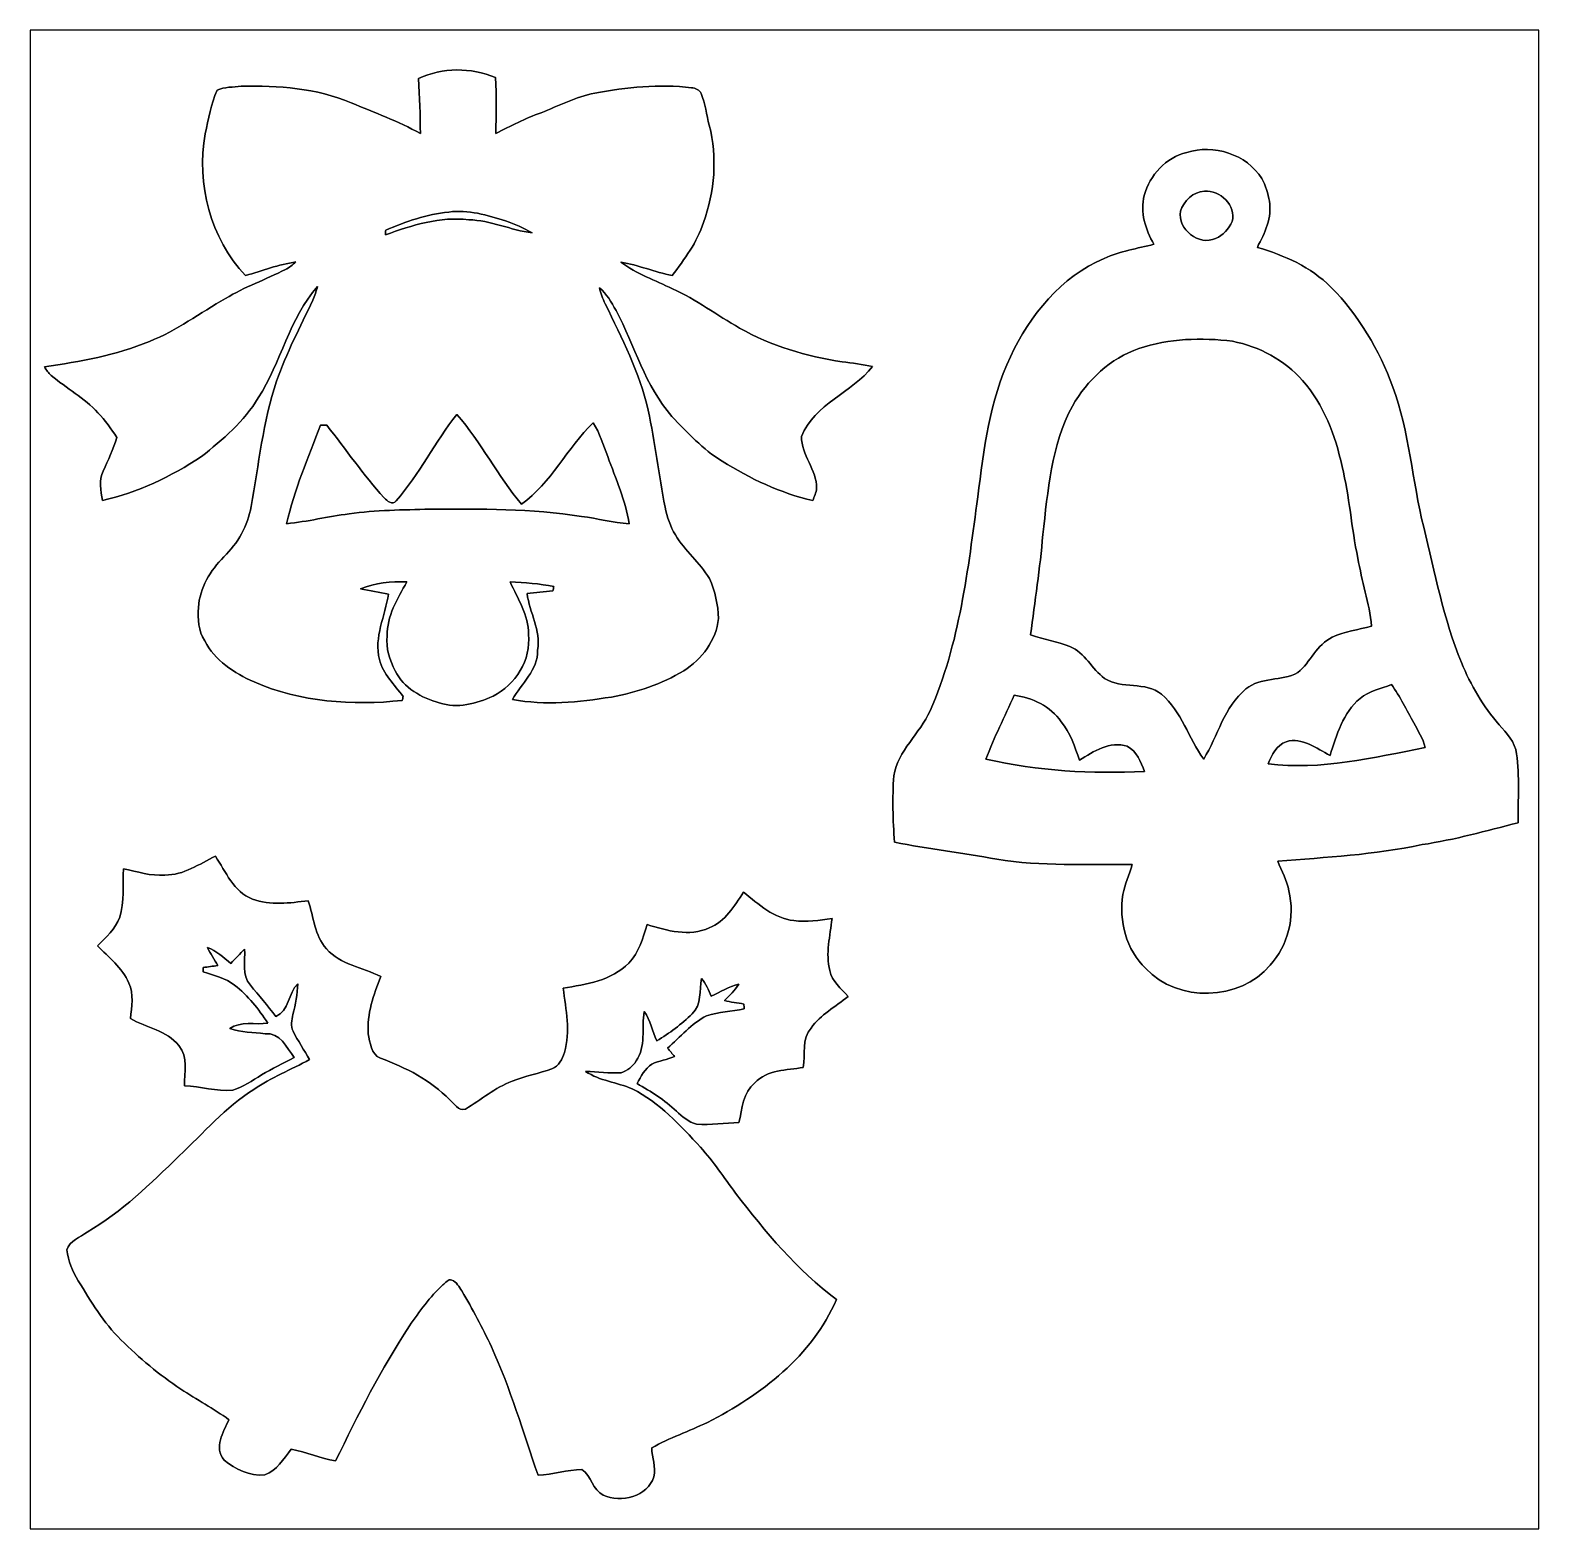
# Model space of a CAD drawing. Header units: centimetres. Extents: x -16.8 to 16.8, y -16.7 to 16.7.
import ezdxf

# ---------------------------------------------------------------- set-up
doc = ezdxf.new("R2010")
doc.units = ezdxf.units.CM
doc.header["$MEASUREMENT"] = 0
doc.layers.add('Layer 1', color=7, linetype='Continuous')

msp = doc.modelspace()

# ---------------------------------------------------------------- linework, layer by layer
at = {"layer": 'Layer 1', "color": 7}
for points, knots in [([(-16.77458, 16.66875), (-16.77458, 16.66875), (16.77458, 16.66875), (16.77458, 16.66875), (16.77458, 16.66875), (16.77458, 16.66875), (16.77458, -16.66875), (16.77458, -16.66875), (16.77458, -16.66875), (16.77458, -16.66875), (-16.77458, -16.66875), (-16.77458, -16.66875), (-16.77458, -16.66875), (-16.77458, -16.66875), (-16.77458, 16.66875), (-16.77458, 16.66875), (-16.77458, 16.66875), (-16.77458, 16.66875), (-16.77458, 16.66875), (-16.77458, 16.66875)], [0, 0, 0, 0, 0.16666667, 0.16666667, 0.16666667, 0.16666667, 0.33333333, 0.33333333, 0.33333333, 0.33333333, 0.5, 0.5, 0.5, 0.5, 0.66666667, 0.66666667, 0.66666667, 0.66666667, 1, 1, 1, 1]), ([(-8.13964, 15.59066), (-8.11706, 15.1832), (-8.09872, 14.77574), (-8.09801, 14.36793), (-8.09801, 14.36793), (-8.58943, 14.64345), (-9.12001, 14.83642), (-9.63789, 15.05479), (-9.63789, 15.05479), (-10.40694, 15.38111), (-11.25608, 15.43756), (-12.08158, 15.41956), (-12.08158, 15.41956), (-12.26185, 15.40404), (-12.45023, 15.40475), (-12.61957, 15.33596), (-12.61957, 15.33596), (-12.75468, 15.02586), (-12.81113, 14.69072), (-12.88203, 14.36229), (-12.88203, 14.36229), (-13.07888, 13.24822), (-12.77373, 12.03819), (-11.98527, 11.21022), (-11.98527, 11.21022), (-11.61274, 11.31358), (-11.24973, 11.45857), (-10.8652, 11.51396), (-10.8652, 11.51396), (-10.93682, 11.45117), (-11.00984, 11.38873), (-11.09521, 11.34533), (-11.09521, 11.34533), (-11.53654, 11.12203), (-12.00644, 10.95622), (-12.43118, 10.70081), (-12.43118, 10.70081), (-12.99563, 10.38472), (-13.51245, 9.97832), (-14.12099, 9.74584), (-14.12099, 9.74584), (-14.86394, 9.43151), (-15.66545, 9.3031), (-16.45673, 9.1761), (-16.45673, 9.1761), (-16.41299, 9.10907), (-16.36783, 9.04134), (-16.30715, 8.98807), (-16.30715, 8.98807), (-15.96884, 8.70126), (-15.56949, 8.48642), (-15.26646, 8.15763), (-15.26646, 8.15763), (-15.10453, 7.99253), (-14.97365, 7.80027), (-14.84806, 7.60659), (-14.84806, 7.60659), (-14.92568, 7.34836), (-15.04244, 7.106), (-15.15075, 6.86012), (-15.15075, 6.86012), (-15.25658, 6.65798), (-15.19873, 6.42373), (-15.1698, 6.20854), (-15.1698, 6.20854), (-14.38099, 6.37893), (-13.63874, 6.74194), (-12.96705, 7.18291), (-12.96705, 7.18291), (-12.49468, 7.56144), (-12.01596, 7.96502), (-11.70093, 8.49136), (-11.70093, 8.49136), (-11.19082, 9.27806), (-11.01831, 10.2549), (-10.38578, 10.96716), (-10.38578, 10.96716), (-10.41224, 10.86309), (-10.44504, 10.76043), (-10.48914, 10.66271), (-10.48914, 10.66271), (-10.76925, 10.06757), (-11.07652, 9.48267), (-11.29771, 8.86213), (-11.29771, 8.86213), (-11.59439, 7.95761), (-11.69106, 7.00617), (-11.86145, 6.07413), (-11.86145, 6.07413), (-11.93341, 5.64444), (-12.15884, 5.25639), (-12.4654, 4.95159), (-12.4654, 4.95159), (-12.77126, 4.65243), (-13.00304, 4.2605), (-13.03479, 3.82658), (-13.03479, 3.82658), (-13.03973, 3.5754), (-13.04114, 3.30376), (-12.89403, 3.08681), (-12.89403, 3.08681), (-12.66966, 2.64583), (-12.23751, 2.36361), (-11.79654, 2.17276), (-11.79654, 2.17276), (-10.76607, 1.72085), (-9.60896, 1.63936), (-8.50089, 1.75895), (-8.50089, 1.75895), (-8.49595, 1.78153), (-8.48607, 1.82668), (-8.48113, 1.84926), (-8.48113, 1.84926), (-8.67622, 2.10679), (-8.92669, 2.34491), (-9.00501, 2.66841), (-9.00501, 2.66841), (-9.13659, 3.16583), (-8.88012, 3.64102), (-8.80357, 4.12433), (-8.80357, 4.12433), (-9.01171, 4.16348), (-9.22232, 4.19347), (-9.42869, 4.24215), (-9.42869, 4.24215), (-9.10061, 4.36774), (-8.74924, 4.4129), (-8.39929, 4.3942), (-8.39929, 4.3942), (-8.60848, 4.02237), (-8.84273, 3.63467), (-8.83814, 3.19264), (-8.83814, 3.19264), (-8.86389, 2.92135), (-8.78276, 2.65571), (-8.65858, 2.41759), (-8.65858, 2.41759), (-8.47549, 2.03482), (-8.06732, 1.81645), (-7.67644, 1.70321), (-7.67644, 1.70321), (-7.27886, 1.57586), (-6.84671, 1.68204), (-6.48123, 1.85737), (-6.48123, 1.85737), (-5.97676, 2.10291), (-5.6328, 2.66277), (-5.69383, 3.22862), (-5.69383, 3.22862), (-5.69242, 3.6576), (-5.92949, 4.02131), (-6.10235, 4.39561), (-6.10235, 4.39561), (-5.77497, 4.3882), (-5.44971, 4.35222), (-5.12833, 4.29048), (-5.12833, 4.29048), (-5.13433, 4.26755), (-5.14562, 4.22169), (-5.15161, 4.19876), (-5.15161, 4.19876), (-5.34282, 4.17901), (-5.53332, 4.15996), (-5.72417, 4.13879), (-5.72417, 4.13879), (-5.66808, 3.71193), (-5.41937, 3.31999), (-5.48958, 2.87584), (-5.48958, 2.87584), (-5.47688, 2.43346), (-5.85117, 2.13642), (-6.04802, 1.77976), (-6.04802, 1.77976), (-5.32306, 1.64289), (-4.57376, 1.7205), (-3.85057, 1.83515), (-3.85057, 1.83515), (-3.28754, 1.93781), (-2.7305, 2.11843), (-2.24155, 2.42076), (-2.24155, 2.42076), (-1.83833, 2.67688), (-1.51659, 3.09457), (-1.46756, 3.58069), (-1.46756, 3.58069), (-1.47779, 3.88585), (-1.54199, 4.19382), (-1.66723, 4.47287), (-1.66723, 4.47287), (-1.88948, 4.81859), (-2.20698, 5.09199), (-2.42746, 5.43913), (-2.42746, 5.43913), (-2.5333, 5.63174), (-2.61373, 5.83882), (-2.6543, 6.05543), (-2.6543, 6.05543), (-2.79576, 6.77333), (-2.87549, 7.50252), (-3.03424, 8.21725), (-3.03424, 8.21725), (-3.21839, 9.05298), (-3.61527, 9.81675), (-3.98745, 10.57981), (-3.98745, 10.57981), (-4.04319, 10.69446), (-4.08869, 10.81405), (-4.11727, 10.93823), (-4.11727, 10.93823), (-3.95111, 10.80594), (-3.85163, 10.61473), (-3.74685, 10.43376), (-3.74685, 10.43376), (-3.33163, 9.65165), (-3.10162, 8.75418), (-2.50472, 8.07791), (-2.50472, 8.07791), (-2.16323, 7.71419), (-1.81398, 7.34589), (-1.38748, 7.0799), (-1.38748, 7.0799), (-0.76165, 6.69502), (-0.09172, 6.3687), (0.62865, 6.20501), (0.62865, 6.20501), (0.66216, 6.29285), (0.70626, 6.38034), (0.71226, 6.47594), (0.71226, 6.47594), (0.72249, 6.89046), (0.37183, 7.21677), (0.37888, 7.63094), (0.37888, 7.63094), (0.66393, 8.35695), (1.50213, 8.60143), (1.95933, 9.18527), (1.95933, 9.18527), (1.73567, 9.23361), (1.50918, 9.2643), (1.28235, 9.29076), (1.28235, 9.29076), (0.4886, 9.41246), (-0.29916, 9.64071), (-0.99801, 10.04323), (-0.99801, 10.04323), (-1.50178, 10.32228), (-1.96039, 10.68035), (-2.4892, 10.91459), (-2.4892, 10.91459), (-2.8762, 11.10474), (-3.29001, 11.24726), (-3.6382, 11.50796), (-3.6382, 11.50796), (-3.24908, 11.44446), (-2.88361, 11.28677), (-2.49767, 11.20916), (-2.49767, 11.20916), (-2.22603, 11.57605), (-1.94239, 11.94894), (-1.80199, 12.38956), (-1.80199, 12.38956), (-1.54764, 13.07782), (-1.49401, 13.83912), (-1.67252, 14.55279), (-1.67252, 14.55279), (-1.74025, 14.78492), (-1.75754, 15.03468), (-1.8542, 15.25799), (-1.8542, 15.25799), (-1.89054, 15.34266), (-1.98332, 15.37899), (-2.06904, 15.38711), (-2.06904, 15.38711), (-2.78694, 15.47389), (-3.51402, 15.39875), (-4.22134, 15.26681), (-4.22134, 15.26681), (-4.6422, 15.19167), (-5.01756, 14.98), (-5.41479, 14.83325), (-5.41479, 14.83325), (-5.76192, 14.7066), (-6.09141, 14.54044), (-6.41844, 14.36934), (-6.41844, 14.36934), (-6.41244, 14.78492), (-6.39621, 15.20119), (-6.42867, 15.61641), (-6.42867, 15.61641), (-6.9723, 15.84219), (-7.60589, 15.84642), (-8.13964, 15.59066), (-8.13964, 15.59066), (-8.13964, 15.59066), (-8.13964, 15.59066), (-8.13964, 15.59066)], [0, 0, 0, 0, 0.01333333, 0.01333333, 0.01333333, 0.01333333, 0.02666667, 0.02666667, 0.02666667, 0.02666667, 0.04, 0.04, 0.04, 0.04, 0.05333333, 0.05333333, 0.05333333, 0.05333333, 0.06666667, 0.06666667, 0.06666667, 0.06666667, 0.08, 0.08, 0.08, 0.08, 0.09333333, 0.09333333, 0.09333333, 0.09333333, 0.10666667, 0.10666667, 0.10666667, 0.10666667, 0.12, 0.12, 0.12, 0.12, 0.13333333, 0.13333333, 0.13333333, 0.13333333, 0.14666667, 0.14666667, 0.14666667, 0.14666667, 0.16, 0.16, 0.16, 0.16, 0.17333333, 0.17333333, 0.17333333, 0.17333333, 0.18666667, 0.18666667, 0.18666667, 0.18666667, 0.2, 0.2, 0.2, 0.2, 0.21333333, 0.21333333, 0.21333333, 0.21333333, 0.22666667, 0.22666667, 0.22666667, 0.22666667, 0.24, 0.24, 0.24, 0.24, 0.25333333, 0.25333333, 0.25333333, 0.25333333, 0.26666667, 0.26666667, 0.26666667, 0.26666667, 0.28, 0.28, 0.28, 0.28, 0.29333333, 0.29333333, 0.29333333, 0.29333333, 0.30666667, 0.30666667, 0.30666667, 0.30666667, 0.32, 0.32, 0.32, 0.32, 0.33333333, 0.33333333, 0.33333333, 0.33333333, 0.34666667, 0.34666667, 0.34666667, 0.34666667, 0.36, 0.36, 0.36, 0.36, 0.37333333, 0.37333333, 0.37333333, 0.37333333, 0.38666667, 0.38666667, 0.38666667, 0.38666667, 0.4, 0.4, 0.4, 0.4, 0.41333333, 0.41333333, 0.41333333, 0.41333333, 0.42666667, 0.42666667, 0.42666667, 0.42666667, 0.44, 0.44, 0.44, 0.44, 0.45333333, 0.45333333, 0.45333333, 0.45333333, 0.46666667, 0.46666667, 0.46666667, 0.46666667, 0.48, 0.48, 0.48, 0.48, 0.49333333, 0.49333333, 0.49333333, 0.49333333, 0.50666667, 0.50666667, 0.50666667, 0.50666667, 0.52, 0.52, 0.52, 0.52, 0.53333333, 0.53333333, 0.53333333, 0.53333333, 0.54666667, 0.54666667, 0.54666667, 0.54666667, 0.56, 0.56, 0.56, 0.56, 0.57333333, 0.57333333, 0.57333333, 0.57333333, 0.58666667, 0.58666667, 0.58666667, 0.58666667, 0.6, 0.6, 0.6, 0.6, 0.61333333, 0.61333333, 0.61333333, 0.61333333, 0.62666667, 0.62666667, 0.62666667, 0.62666667, 0.64, 0.64, 0.64, 0.64, 0.65333333, 0.65333333, 0.65333333, 0.65333333, 0.66666667, 0.66666667, 0.66666667, 0.66666667, 0.68, 0.68, 0.68, 0.68, 0.69333333, 0.69333333, 0.69333333, 0.69333333, 0.70666667, 0.70666667, 0.70666667, 0.70666667, 0.72, 0.72, 0.72, 0.72, 0.73333333, 0.73333333, 0.73333333, 0.73333333, 0.74666667, 0.74666667, 0.74666667, 0.74666667, 0.76, 0.76, 0.76, 0.76, 0.77333333, 0.77333333, 0.77333333, 0.77333333, 0.78666667, 0.78666667, 0.78666667, 0.78666667, 0.8, 0.8, 0.8, 0.8, 0.81333333, 0.81333333, 0.81333333, 0.81333333, 0.82666667, 0.82666667, 0.82666667, 0.82666667, 0.84, 0.84, 0.84, 0.84, 0.85333333, 0.85333333, 0.85333333, 0.85333333, 0.86666667, 0.86666667, 0.86666667, 0.86666667, 0.88, 0.88, 0.88, 0.88, 0.89333333, 0.89333333, 0.89333333, 0.89333333, 0.90666667, 0.90666667, 0.90666667, 0.90666667, 0.92, 0.92, 0.92, 0.92, 0.93333333, 0.93333333, 0.93333333, 0.93333333, 0.94666667, 0.94666667, 0.94666667, 0.94666667, 0.96, 0.96, 0.96, 0.96, 0.97333333, 0.97333333, 0.97333333, 0.97333333, 1, 1, 1, 1]), ([(8.94362, 13.94777), (8.48219, 13.83771), (8.12447, 13.4433), (7.99888, 12.99457), (7.99888, 12.99457), (7.90187, 12.61674), (8.03063, 12.23292), (8.21619, 11.90519), (8.21619, 11.90519), (7.84401, 11.81241), (7.45949, 11.75067), (7.10812, 11.58981), (7.10812, 11.58981), (6.14751, 11.1887), (5.45959, 10.32475), (5.02497, 9.4047), (5.02497, 9.4047), (4.55859, 8.43139), (4.43265, 7.34377), (4.2993, 6.28579), (4.2993, 6.28579), (4.07741, 4.67677), (3.89996, 3.02507), (3.23603, 1.52471), (3.23603, 1.52471), (3.01131, 1.01741), (2.52342, 0.65088), (2.42958, 0.0829), (2.42958, 0.0829), (2.39748, -0.40852), (2.41194, -0.90276), (2.4444, -1.39453), (2.4444, -1.39453), (3.19969, -1.54129), (3.96275, -1.64006), (4.72052, -1.77165), (4.72052, -1.77165), (5.71429, -1.93993), (6.72571, -1.87184), (7.7283, -1.89159), (7.7283, -1.89159), (7.67503, -2.11702), (7.56109, -2.32516), (7.52722, -2.55552), (7.52722, -2.55552), (7.42985, -3.14466), (7.59813, -3.78672), (8.03522, -4.20617), (8.03522, -4.20617), (8.74995, -4.96641), (10.12578, -4.93148), (10.79712, -4.13068), (10.79712, -4.13068), (11.20069, -3.69323), (11.35486, -3.05682), (11.21763, -2.48003), (11.21763, -2.48003), (11.17741, -2.24261), (11.04935, -2.03694), (10.96962, -1.81328), (10.96962, -1.81328), (12.04242, -1.73249), (13.12227, -1.67464), (14.17779, -1.44956), (14.17779, -1.44956), (14.90063, -1.33738), (15.60724, -1.14582), (16.31386, -0.96097), (16.31386, -0.96097), (16.30962, -0.44979), (16.34913, 0.06597), (16.27858, 0.57362), (16.27858, 0.57362), (16.25247, 0.83926), (16.05245, 1.02411), (15.8937, 1.21814), (15.8937, 1.21814), (15.53633, 1.62631), (15.26011, 2.10044), (15.05197, 2.59997), (15.05197, 2.59997), (14.66039, 3.56941), (14.45789, 4.59881), (14.21483, 5.61164), (14.21483, 5.61164), (13.95695, 6.64422), (13.89874, 7.72548), (13.53044, 8.73019), (13.53044, 8.73019), (13.22352, 9.55111), (12.77232, 10.32898), (12.15178, 10.95234), (12.15178, 10.95234), (11.70199, 11.39825), (11.11567, 11.66389), (10.51489, 11.83746), (10.51489, 11.83746), (10.5918, 12.00079), (10.68599, 12.15707), (10.73291, 12.33311), (10.73291, 12.33311), (10.85638, 12.67425), (10.78089, 13.05595), (10.61261, 13.36675), (10.61261, 13.36675), (10.27465, 13.91003), (9.54405, 14.1418), (8.94362, 13.94777), (8.94362, 13.94777), (8.94362, 13.94777), (8.94362, 13.94777), (8.94362, 13.94777)], [0, 0, 0, 0, 0.03448276, 0.03448276, 0.03448276, 0.03448276, 0.06896552, 0.06896552, 0.06896552, 0.06896552, 0.10344828, 0.10344828, 0.10344828, 0.10344828, 0.13793103, 0.13793103, 0.13793103, 0.13793103, 0.17241379, 0.17241379, 0.17241379, 0.17241379, 0.20689655, 0.20689655, 0.20689655, 0.20689655, 0.24137931, 0.24137931, 0.24137931, 0.24137931, 0.27586207, 0.27586207, 0.27586207, 0.27586207, 0.31034483, 0.31034483, 0.31034483, 0.31034483, 0.34482759, 0.34482759, 0.34482759, 0.34482759, 0.37931034, 0.37931034, 0.37931034, 0.37931034, 0.4137931, 0.4137931, 0.4137931, 0.4137931, 0.44827586, 0.44827586, 0.44827586, 0.44827586, 0.48275862, 0.48275862, 0.48275862, 0.48275862, 0.51724138, 0.51724138, 0.51724138, 0.51724138, 0.55172414, 0.55172414, 0.55172414, 0.55172414, 0.5862069, 0.5862069, 0.5862069, 0.5862069, 0.62068966, 0.62068966, 0.62068966, 0.62068966, 0.65517241, 0.65517241, 0.65517241, 0.65517241, 0.68965517, 0.68965517, 0.68965517, 0.68965517, 0.72413793, 0.72413793, 0.72413793, 0.72413793, 0.75862069, 0.75862069, 0.75862069, 0.75862069, 0.79310345, 0.79310345, 0.79310345, 0.79310345, 0.82758621, 0.82758621, 0.82758621, 0.82758621, 0.86206897, 0.86206897, 0.86206897, 0.86206897, 0.89655172, 0.89655172, 0.89655172, 0.89655172, 0.93103448, 0.93103448, 0.93103448, 0.93103448, 1, 1, 1, 1]), ([(9.33838, 13.08664), (9.68834, 13.11839), (10.04993, 12.76667), (9.95433, 12.41143), (9.95433, 12.41143), (9.87425, 12.25409), (9.75889, 12.09922), (9.58709, 12.03713), (9.58709, 12.03713), (9.21773, 11.85757), (8.73584, 12.24633), (8.80604, 12.64144), (8.80604, 12.64144), (8.87871, 12.87251), (9.08685, 13.07888), (9.33838, 13.08664)], [0, 0, 0, 0, 0.2, 0.2, 0.2, 0.2, 0.4, 0.4, 0.4, 0.4, 0.6, 0.6, 0.6, 0.6, 1, 1, 1, 1]), ([(-7.46619, 12.62168), (-7.03404, 12.68554), (-6.60964, 12.55042), (-6.20183, 12.42519), (-6.20183, 12.42519), (-5.99475, 12.36133), (-5.79931, 12.26608), (-5.61199, 12.15813), (-5.61199, 12.15813), (-6.08965, 12.22234), (-6.53627, 12.43789), (-7.02275, 12.45235), (-7.02275, 12.45235), (-7.66022, 12.52608), (-8.28181, 12.33311), (-8.87095, 12.11333), (-8.87095, 12.11333), (-8.87024, 12.14014), (-8.86919, 12.19447), (-8.86883, 12.22128), (-8.86883, 12.22128), (-8.41798, 12.40437), (-7.95549, 12.5797), (-7.46619, 12.62168)], [0, 0, 0, 0, 0.14285714, 0.14285714, 0.14285714, 0.14285714, 0.28571429, 0.28571429, 0.28571429, 0.28571429, 0.42857143, 0.42857143, 0.42857143, 0.42857143, 0.57142857, 0.57142857, 0.57142857, 0.57142857, 0.71428571, 0.71428571, 0.71428571, 0.71428571, 1, 1, 1, 1]), ([(7.88282, 9.58462), (8.54886, 9.81216), (9.27276, 9.83368), (9.96597, 9.74972), (9.96597, 9.74972), (10.55546, 9.62519), (11.12273, 9.33485), (11.52031, 8.87448), (11.52031, 8.87448), (11.98739, 8.33755), (12.25444, 7.65563), (12.39767, 6.96595), (12.39767, 6.96595), (12.56806, 6.29461), (12.60404, 5.59999), (12.75115, 4.92407), (12.75115, 4.92407), (12.83441, 4.41678), (13.00692, 3.92642), (13.05454, 3.41313), (13.05454, 3.41313), (12.76385, 3.3274), (12.45623, 3.29001), (12.17754, 3.16689), (12.17754, 3.16689), (11.83887, 2.99755), (11.69529, 2.61232), (11.41518, 2.37737), (11.41518, 2.37737), (11.05606, 2.1777), (10.58862, 2.29094), (10.26195, 2.01366), (10.26195, 2.01366), (9.77089, 1.62137), (9.64142, 0.96661), (9.32286, 0.45508), (9.32286, 0.45508), (8.98313, 0.91722), (8.83038, 1.51059), (8.38659, 1.89583), (8.38659, 1.89583), (8.02428, 2.19463), (7.50323, 1.99319), (7.11835, 2.25037), (7.11835, 2.25037), (6.83366, 2.45498), (6.68232, 2.82222), (6.34577, 2.9591), (6.34577, 2.9591), (6.06002, 3.06423), (5.75945, 3.12067), (5.47088, 3.21698), (5.47088, 3.21698), (5.5693, 3.95993), (5.68431, 4.70112), (5.74357, 5.44865), (5.74357, 5.44865), (5.86246, 6.41738), (5.9249, 7.43303), (6.40292, 8.30792), (6.40292, 8.30792), (6.73065, 8.88365), (7.24782, 9.37084), (7.88282, 9.58462)], [0, 0, 0, 0, 0.05882353, 0.05882353, 0.05882353, 0.05882353, 0.11764706, 0.11764706, 0.11764706, 0.11764706, 0.17647059, 0.17647059, 0.17647059, 0.17647059, 0.23529412, 0.23529412, 0.23529412, 0.23529412, 0.29411765, 0.29411765, 0.29411765, 0.29411765, 0.35294118, 0.35294118, 0.35294118, 0.35294118, 0.41176471, 0.41176471, 0.41176471, 0.41176471, 0.47058824, 0.47058824, 0.47058824, 0.47058824, 0.52941176, 0.52941176, 0.52941176, 0.52941176, 0.58823529, 0.58823529, 0.58823529, 0.58823529, 0.64705882, 0.64705882, 0.64705882, 0.64705882, 0.70588235, 0.70588235, 0.70588235, 0.70588235, 0.76470588, 0.76470588, 0.76470588, 0.76470588, 0.82352941, 0.82352941, 0.82352941, 0.82352941, 0.88235294, 0.88235294, 0.88235294, 0.88235294, 1, 1, 1, 1]), ([(-8.63565, 6.20077), (-8.11459, 6.7885), (-7.77522, 7.51029), (-7.2831, 8.12059), (-7.2831, 8.12059), (-6.7504, 7.49653), (-6.37328, 6.75711), (-5.85082, 6.12352), (-5.85082, 6.12352), (-5.18301, 6.59694), (-4.83411, 7.37588), (-4.25203, 7.93715), (-4.25203, 7.93715), (-4.10528, 7.70431), (-4.02943, 7.43726), (-3.92994, 7.18291), (-3.92994, 7.18291), (-3.75214, 6.69184), (-3.53766, 6.20748), (-3.45299, 5.68889), (-3.45299, 5.68889), (-3.81176, 5.709), (-4.1589, 5.80884), (-4.51414, 5.85258), (-4.51414, 5.85258), (-5.62786, 6.02933), (-6.76063, 6.01804), (-7.88494, 6.0138), (-7.88494, 6.0138), (-8.48501, 5.99299), (-9.08861, 5.99793), (-9.68375, 5.90903), (-9.68375, 5.90903), (-10.14906, 5.85153), (-10.60521, 5.73546), (-11.07228, 5.69066), (-11.07228, 5.69066), (-10.90507, 6.44807), (-10.58545, 7.15927), (-10.3191, 7.88494), (-10.3191, 7.88494), (-10.27289, 7.88423), (-10.22668, 7.88352), (-10.18046, 7.88247), (-10.18046, 7.88247), (-9.75113, 7.3466), (-9.36837, 6.77192), (-8.90129, 6.26745), (-8.90129, 6.26745), (-8.84343, 6.19301), (-8.71432, 6.09882), (-8.63565, 6.20077)], [0, 0, 0, 0, 0.07142857, 0.07142857, 0.07142857, 0.07142857, 0.14285714, 0.14285714, 0.14285714, 0.14285714, 0.21428571, 0.21428571, 0.21428571, 0.21428571, 0.28571429, 0.28571429, 0.28571429, 0.28571429, 0.35714286, 0.35714286, 0.35714286, 0.35714286, 0.42857143, 0.42857143, 0.42857143, 0.42857143, 0.5, 0.5, 0.5, 0.5, 0.57142857, 0.57142857, 0.57142857, 0.57142857, 0.64285714, 0.64285714, 0.64285714, 0.64285714, 0.71428571, 0.71428571, 0.71428571, 0.71428571, 0.78571429, 0.78571429, 0.78571429, 0.78571429, 0.85714286, 0.85714286, 0.85714286, 0.85714286, 1, 1, 1, 1]), ([(12.79878, 1.80481), (13.00339, 1.96109), (13.25845, 2.02459), (13.49728, 2.10996), (13.49728, 2.10996), (13.68989, 1.84256), (13.84053, 1.54834), (13.99434, 1.25765), (13.99434, 1.25765), (14.08571, 1.07985), (14.20072, 0.91123), (14.24446, 0.71261), (14.24446, 0.71261), (13.09793, 0.48436), (11.92777, 0.19967), (10.75337, 0.35172), (10.75337, 0.35172), (10.84016, 0.54222), (10.94281, 0.76341), (11.15272, 0.84138), (11.15272, 0.84138), (11.51678, 0.94544), (11.83005, 0.68933), (12.13238, 0.53552), (12.13238, 0.53552), (12.27631, 0.99131), (12.42095, 1.48202), (12.79878, 1.80481)], [0, 0, 0, 0, 0.125, 0.125, 0.125, 0.125, 0.25, 0.25, 0.25, 0.25, 0.375, 0.375, 0.375, 0.375, 0.5, 0.5, 0.5, 0.5, 0.625, 0.625, 0.625, 0.625, 0.75, 0.75, 0.75, 0.75, 1, 1, 1, 1]), ([(5.10469, 1.8736), (5.51392, 1.82563), (5.91256, 1.62454), (6.15491, 1.28517), (6.15491, 1.28517), (6.35882, 1.03611), (6.4516, 0.72531), (6.56237, 0.42933), (6.56237, 0.42933), (6.87176, 0.63324), (7.23371, 0.85584), (7.62282, 0.74083), (7.62282, 0.74083), (7.82955, 0.62653), (7.92939, 0.39053), (8.00488, 0.17709), (8.00488, 0.17709), (6.82731, 0.12629), (5.6321, 0.1845), (4.48063, 0.45191), (4.48063, 0.45191), (4.65384, 0.9398), (4.90537, 1.39594), (5.10469, 1.8736)], [0, 0, 0, 0, 0.14285714, 0.14285714, 0.14285714, 0.14285714, 0.28571429, 0.28571429, 0.28571429, 0.28571429, 0.42857143, 0.42857143, 0.42857143, 0.42857143, 0.57142857, 0.57142857, 0.57142857, 0.57142857, 0.71428571, 0.71428571, 0.71428571, 0.71428571, 1, 1, 1, 1]), ([(-13.77738, -2.12549), (-14.09418, -2.1523), (-14.39474, -2.04999), (-14.69919, -1.98438), (-14.69919, -1.98438), (-14.71577, -2.34527), (-14.67344, -2.71604), (-14.78245, -3.06599), (-14.78245, -3.06599), (-14.88264, -3.3207), (-15.08407, -3.51684), (-15.28092, -3.69958), (-15.28092, -3.69958), (-15.02163, -3.95252), (-14.73165, -4.18924), (-14.57748, -4.5272), (-14.57748, -4.5272), (-14.46989, -4.77696), (-14.51081, -5.05742), (-14.54538, -5.31812), (-14.54538, -5.31812), (-14.18943, -5.52168), (-13.73928, -5.58518), (-13.4687, -5.91855), (-13.4687, -5.91855), (-13.25739, -6.17326), (-13.34311, -6.51439), (-13.34382, -6.81602), (-13.34382, -6.81602), (-12.98258, -6.81708), (-12.63086, -6.95043), (-12.26926, -6.91374), (-12.26926, -6.91374), (-12.03784, -6.8386), (-11.83569, -6.69996), (-11.63073, -6.57296), (-11.63073, -6.57296), (-11.39825, -6.42867), (-11.14884, -6.31472), (-10.90648, -6.18772), (-10.90648, -6.18772), (-11.06734, -5.95877), (-11.21728, -5.6201), (-11.551, -5.65679), (-11.551, -5.65679), (-11.81312, -5.62116), (-12.08511, -5.63069), (-12.33734, -5.54179), (-12.33734, -5.54179), (-12.09322, -5.36928), (-11.76937, -5.46029), (-11.48856, -5.41937), (-11.48856, -5.41937), (-11.69494, -5.10646), (-11.93024, -4.80519), (-12.22834, -4.57412), (-12.22834, -4.57412), (-12.43154, -4.41643), (-12.68624, -4.35928), (-12.92507, -4.27814), (-12.92507, -4.27814), (-12.92578, -4.2545), (-12.92719, -4.20758), (-12.92789, -4.18394), (-12.92789, -4.18394), (-12.81994, -4.16772), (-12.71199, -4.1529), (-12.6044, -4.13703), (-12.6044, -4.13703), (-12.68166, -4.00368), (-12.76421, -3.8735), (-12.83406, -3.73627), (-12.83406, -3.73627), (-12.63191, -3.80718), (-12.47704, -3.95887), (-12.3123, -4.08975), (-12.3123, -4.08975), (-12.20823, -3.98533), (-12.10945, -3.87526), (-12.00609, -3.77049), (-12.00609, -3.77049), (-11.98809, -4.04001), (-12.07135, -4.35116), (-11.87768, -4.57482), (-11.87768, -4.57482), (-11.69211, -4.80907), (-11.48715, -5.02779), (-11.31464, -5.27262), (-11.31464, -5.27262), (-11.00561, -5.14985), (-11.03948, -4.75333), (-10.82287, -4.54237), (-10.82287, -4.54237), (-10.83169, -4.77449), (-10.87367, -5.00345), (-10.93082, -5.22817), (-10.93082, -5.22817), (-10.9541, -5.34952), (-10.9915, -5.48569), (-10.92941, -5.60141), (-10.92941, -5.60141), (-10.81652, -5.81625), (-10.68211, -6.01909), (-10.56146, -6.23006), (-10.56146, -6.23006), (-10.9728, -6.45513), (-11.41342, -6.62728), (-11.80006, -6.89681), (-11.80006, -6.89681), (-12.43859, -7.28874), (-12.92084, -7.868), (-13.46235, -8.37459), (-13.46235, -8.37459), (-14.09841, -8.98948), (-14.73659, -9.6206), (-15.50741, -10.06722), (-15.50741, -10.06722), (-15.6658, -10.17834), (-15.89088, -10.26301), (-15.96037, -10.46162), (-15.96037, -10.46162), (-15.93039, -10.70892), (-15.83408, -10.94246), (-15.70426, -11.15307), (-15.70426, -11.15307), (-15.42309, -11.61274), (-15.14158, -12.08123), (-14.75669, -12.46329), (-14.75669, -12.46329), (-14.34747, -12.87004), (-13.90333, -13.24328), (-13.42073, -13.56042), (-13.42073, -13.56042), (-13.06936, -13.79361), (-12.69894, -13.99681), (-12.35498, -14.24093), (-12.35498, -14.24093), (-12.48128, -14.52139), (-12.69612, -14.85724), (-12.46258, -15.14334), (-12.46258, -15.14334), (-12.20929, -15.34513), (-11.89426, -15.50352), (-11.55947, -15.46789), (-11.55947, -15.46789), (-11.28713, -15.37476), (-11.14143, -15.11053), (-10.97033, -14.89922), (-10.97033, -14.89922), (-10.63484, -14.96236), (-10.31769, -15.09501), (-9.98291, -15.15957), (-9.98291, -15.15957), (-9.48619, -14.13192), (-8.96691, -13.11169), (-8.34073, -12.15566), (-8.34073, -12.15566), (-8.11918, -11.83111), (-7.8867, -11.50902), (-7.59566, -11.24268), (-7.59566, -11.24268), (-7.53392, -11.20211), (-7.48242, -11.09874), (-7.39599, -11.13543), (-7.39599, -11.13543), (-7.29121, -11.17706), (-7.23794, -11.28854), (-7.17797, -11.37673), (-7.17797, -11.37673), (-6.93596, -11.77925), (-6.71442, -12.19482), (-6.51828, -12.62168), (-6.51828, -12.62168), (-6.08894, -13.54173), (-5.81625, -14.52174), (-5.47899, -15.47636), (-5.47899, -15.47636), (-5.1502, -15.45872), (-4.8327, -15.3543), (-4.50321, -15.3483), (-4.50321, -15.3483), (-4.29401, -15.48906), (-4.27002, -15.80515), (-4.02943, -15.91804), (-4.02943, -15.91804), (-3.63608, -16.10148), (-3.04553, -15.9579), (-2.90336, -15.50952), (-2.90336, -15.50952), (-2.85715, -15.2968), (-2.94711, -15.08196), (-2.9531, -14.86888), (-2.9531, -14.86888), (-2.55658, -14.64345), (-2.12266, -14.49846), (-1.71344, -14.30055), (-1.71344, -14.30055), (-0.52529, -13.69483), (0.6163, -12.82453), (1.15641, -11.56582), (1.15641, -11.56582), (0.27658, -10.91494), (-0.42404, -10.06334), (-1.08656, -9.20115), (-1.08656, -9.20115), (-1.34444, -8.85966), (-1.57762, -8.49771), (-1.8669, -8.18127), (-1.8669, -8.18127), (-2.31987, -7.69338), (-2.78024, -7.18502), (-3.3842, -6.88093), (-3.3842, -6.88093), (-3.72428, -6.73841), (-4.11057, -6.70137), (-4.42242, -6.49605), (-4.42242, -6.49605), (-4.15819, -6.50064), (-3.89467, -6.53556), (-3.62973, -6.52639), (-3.62973, -6.52639), (-3.49956, -6.47347), (-3.36903, -6.38775), (-3.30059, -6.2611), (-3.30059, -6.2611), (-3.07164, -5.94289), (-3.18417, -5.52379), (-3.11785, -5.16326), (-3.11785, -5.16326), (-2.97462, -5.35587), (-2.94393, -5.60282), (-2.84163, -5.81589), (-2.84163, -5.81589), (-2.56081, -5.64092), (-2.28882, -5.44654), (-2.05493, -5.21159), (-2.05493, -5.21159), (-1.82739, -5.01721), (-1.90571, -4.68595), (-1.84256, -4.42771), (-1.84256, -4.42771), (-1.7459, -4.54378), (-1.68593, -4.68277), (-1.62736, -4.82036), (-1.62736, -4.82036), (-1.42769, -4.72511), (-1.23754, -4.60234), (-1.01882, -4.55577), (-1.01882, -4.55577), (-1.10208, -4.69441), (-1.21991, -4.80589), (-1.33738, -4.91525), (-1.33738, -4.91525), (-1.19415, -4.95124), (-1.04775, -4.97064), (-0.90205, -4.99533), (-0.90205, -4.99533), (-0.90099, -5.02214), (-0.89853, -5.07541), (-0.89747, -5.10187), (-0.89747, -5.10187), (-1.17581, -5.15479), (-1.46085, -5.17737), (-1.7339, -5.25498), (-1.7339, -5.25498), (-2.07081, -5.43278), (-2.31951, -5.72735), (-2.60209, -5.97535), (-2.60209, -5.97535), (-2.54917, -6.03779), (-2.4959, -6.10023), (-2.44334, -6.16303), (-2.44334, -6.16303), (-2.60985, -6.22759), (-2.788, -6.26004), (-2.95204, -6.33095), (-2.95204, -6.33095), (-3.10268, -6.43537), (-3.19264, -6.60576), (-3.27872, -6.76381), (-3.27872, -6.76381), (-2.96968, -6.94126), (-2.66241, -7.12999), (-2.40418, -7.37799), (-2.40418, -7.37799), (-2.2733, -7.49794), (-2.13289, -7.62176), (-1.95756, -7.66868), (-1.95756, -7.66868), (-1.64253, -7.68138), (-1.32715, -7.64928), (-1.01212, -7.6327), (-1.01212, -7.6327), (-0.93592, -7.32755), (-0.93028, -6.9596), (-0.66181, -6.74617), (-0.66181, -6.74617), (-0.37994, -6.45548), (0.04798, -6.46501), (0.41734, -6.40539), (0.41734, -6.40539), (0.46426, -6.11434), (0.37641, -5.76721), (0.58949, -5.52873), (0.58949, -5.52873), (0.80504, -5.23522), (1.13065, -5.05178), (1.41217, -4.82953), (1.41217, -4.82953), (1.26189, -4.64855), (1.05692, -4.49368), (1.00824, -4.25027), (1.00824, -4.25027), (0.90664, -3.86891), (1.01882, -3.47662), (1.05657, -3.09316), (1.05657, -3.09316), (0.77505, -3.12914), (0.49248, -3.17853), (0.20814, -3.13937), (0.20814, -3.13937), (-0.2346, -3.09245), (-0.57573, -2.77001), (-0.91087, -2.50966), (-0.91087, -2.50966), (-1.11619, -2.81376), (-1.31798, -3.1563), (-1.67428, -3.30059), (-1.67428, -3.30059), (-2.11808, -3.50908), (-2.61091, -3.35668), (-3.05259, -3.22898), (-3.05259, -3.22898), (-3.15066, -3.5306), (-3.23356, -3.85127), (-3.46463, -4.08481), (-3.46463, -4.08481), (-3.84493, -4.47463), (-4.41008, -4.55507), (-4.9216, -4.64538), (-4.9216, -4.64538), (-4.86128, -5.11669), (-4.75544, -5.60599), (-4.89514, -6.07448), (-4.89514, -6.07448), (-4.94171, -6.21912), (-5.01685, -6.37999), (-5.17066, -6.43431), (-5.17066, -6.43431), (-5.46171, -6.54015), (-5.76933, -6.59553), (-6.05755, -6.71019), (-6.05755, -6.71019), (-6.43678, -6.85412), (-6.74793, -7.12505), (-7.0933, -7.33037), (-7.0933, -7.33037), (-7.25699, -7.37764), (-7.33954, -7.20901), (-7.44538, -7.12823), (-7.44538, -7.12823), (-7.86589, -6.68655), (-8.42257, -6.40962), (-8.98596, -6.19654), (-8.98596, -6.19654), (-9.20009, -6.11646), (-9.2142, -5.84482), (-9.25548, -5.65856), (-9.25548, -5.65856), (-9.29323, -5.21441), (-9.13236, -4.79143), (-8.97925, -4.38326), (-8.97925, -4.38326), (-9.38283, -4.17689), (-9.8739, -4.12327), (-10.18822, -3.76731), (-10.18822, -3.76731), (-10.45245, -3.46886), (-10.46621, -3.05717), (-10.59004, -2.69769), (-10.59004, -2.69769), (-10.99996, -2.74496), (-11.43529, -2.81199), (-11.83076, -2.6603), (-11.83076, -2.6603), (-12.25197, -2.49379), (-12.4266, -2.05528), (-12.6552, -1.7018), (-12.6552, -1.7018), (-13.01291, -1.87925), (-13.36146, -2.13148), (-13.77738, -2.12549)], [0, 0, 0, 0, 0.01010101, 0.01010101, 0.01010101, 0.01010101, 0.02020202, 0.02020202, 0.02020202, 0.02020202, 0.03030303, 0.03030303, 0.03030303, 0.03030303, 0.04040404, 0.04040404, 0.04040404, 0.04040404, 0.05050505, 0.05050505, 0.05050505, 0.05050505, 0.06060606, 0.06060606, 0.06060606, 0.06060606, 0.07070707, 0.07070707, 0.07070707, 0.07070707, 0.08080808, 0.08080808, 0.08080808, 0.08080808, 0.09090909, 0.09090909, 0.09090909, 0.09090909, 0.1010101, 0.1010101, 0.1010101, 0.1010101, 0.11111111, 0.11111111, 0.11111111, 0.11111111, 0.12121212, 0.12121212, 0.12121212, 0.12121212, 0.13131313, 0.13131313, 0.13131313, 0.13131313, 0.14141414, 0.14141414, 0.14141414, 0.14141414, 0.15151515, 0.15151515, 0.15151515, 0.15151515, 0.16161616, 0.16161616, 0.16161616, 0.16161616, 0.17171717, 0.17171717, 0.17171717, 0.17171717, 0.18181818, 0.18181818, 0.18181818, 0.18181818, 0.19191919, 0.19191919, 0.19191919, 0.19191919, 0.2020202, 0.2020202, 0.2020202, 0.2020202, 0.21212121, 0.21212121, 0.21212121, 0.21212121, 0.22222222, 0.22222222, 0.22222222, 0.22222222, 0.23232323, 0.23232323, 0.23232323, 0.23232323, 0.24242424, 0.24242424, 0.24242424, 0.24242424, 0.25252525, 0.25252525, 0.25252525, 0.25252525, 0.26262626, 0.26262626, 0.26262626, 0.26262626, 0.27272727, 0.27272727, 0.27272727, 0.27272727, 0.28282828, 0.28282828, 0.28282828, 0.28282828, 0.29292929, 0.29292929, 0.29292929, 0.29292929, 0.3030303, 0.3030303, 0.3030303, 0.3030303, 0.31313131, 0.31313131, 0.31313131, 0.31313131, 0.32323232, 0.32323232, 0.32323232, 0.32323232, 0.33333333, 0.33333333, 0.33333333, 0.33333333, 0.34343434, 0.34343434, 0.34343434, 0.34343434, 0.35353535, 0.35353535, 0.35353535, 0.35353535, 0.36363636, 0.36363636, 0.36363636, 0.36363636, 0.37373737, 0.37373737, 0.37373737, 0.37373737, 0.38383838, 0.38383838, 0.38383838, 0.38383838, 0.39393939, 0.39393939, 0.39393939, 0.39393939, 0.4040404, 0.4040404, 0.4040404, 0.4040404, 0.41414141, 0.41414141, 0.41414141, 0.41414141, 0.42424242, 0.42424242, 0.42424242, 0.42424242, 0.43434343, 0.43434343, 0.43434343, 0.43434343, 0.44444444, 0.44444444, 0.44444444, 0.44444444, 0.45454545, 0.45454545, 0.45454545, 0.45454545, 0.46464646, 0.46464646, 0.46464646, 0.46464646, 0.47474747, 0.47474747, 0.47474747, 0.47474747, 0.48484848, 0.48484848, 0.48484848, 0.48484848, 0.49494949, 0.49494949, 0.49494949, 0.49494949, 0.50505051, 0.50505051, 0.50505051, 0.50505051, 0.51515152, 0.51515152, 0.51515152, 0.51515152, 0.52525253, 0.52525253, 0.52525253, 0.52525253, 0.53535354, 0.53535354, 0.53535354, 0.53535354, 0.54545455, 0.54545455, 0.54545455, 0.54545455, 0.55555556, 0.55555556, 0.55555556, 0.55555556, 0.56565657, 0.56565657, 0.56565657, 0.56565657, 0.57575758, 0.57575758, 0.57575758, 0.57575758, 0.58585859, 0.58585859, 0.58585859, 0.58585859, 0.5959596, 0.5959596, 0.5959596, 0.5959596, 0.60606061, 0.60606061, 0.60606061, 0.60606061, 0.61616162, 0.61616162, 0.61616162, 0.61616162, 0.62626263, 0.62626263, 0.62626263, 0.62626263, 0.63636364, 0.63636364, 0.63636364, 0.63636364, 0.64646465, 0.64646465, 0.64646465, 0.64646465, 0.65656566, 0.65656566, 0.65656566, 0.65656566, 0.66666667, 0.66666667, 0.66666667, 0.66666667, 0.67676768, 0.67676768, 0.67676768, 0.67676768, 0.68686869, 0.68686869, 0.68686869, 0.68686869, 0.6969697, 0.6969697, 0.6969697, 0.6969697, 0.70707071, 0.70707071, 0.70707071, 0.70707071, 0.71717172, 0.71717172, 0.71717172, 0.71717172, 0.72727273, 0.72727273, 0.72727273, 0.72727273, 0.73737374, 0.73737374, 0.73737374, 0.73737374, 0.74747475, 0.74747475, 0.74747475, 0.74747475, 0.75757576, 0.75757576, 0.75757576, 0.75757576, 0.76767677, 0.76767677, 0.76767677, 0.76767677, 0.77777778, 0.77777778, 0.77777778, 0.77777778, 0.78787879, 0.78787879, 0.78787879, 0.78787879, 0.7979798, 0.7979798, 0.7979798, 0.7979798, 0.80808081, 0.80808081, 0.80808081, 0.80808081, 0.81818182, 0.81818182, 0.81818182, 0.81818182, 0.82828283, 0.82828283, 0.82828283, 0.82828283, 0.83838384, 0.83838384, 0.83838384, 0.83838384, 0.84848485, 0.84848485, 0.84848485, 0.84848485, 0.85858586, 0.85858586, 0.85858586, 0.85858586, 0.86868687, 0.86868687, 0.86868687, 0.86868687, 0.87878788, 0.87878788, 0.87878788, 0.87878788, 0.88888889, 0.88888889, 0.88888889, 0.88888889, 0.8989899, 0.8989899, 0.8989899, 0.8989899, 0.90909091, 0.90909091, 0.90909091, 0.90909091, 0.91919192, 0.91919192, 0.91919192, 0.91919192, 0.92929293, 0.92929293, 0.92929293, 0.92929293, 0.93939394, 0.93939394, 0.93939394, 0.93939394, 0.94949495, 0.94949495, 0.94949495, 0.94949495, 0.95959596, 0.95959596, 0.95959596, 0.95959596, 0.96969697, 0.96969697, 0.96969697, 0.96969697, 0.97979798, 0.97979798, 0.97979798, 0.97979798, 1, 1, 1, 1])]:
    msp.add_open_spline(points, degree=3, knots=knots, dxfattribs=at)
at = {"layer": 'Layer 1', "color": 253}
for points, knots in [([(-8.13964, 15.59066), (-7.60589, 15.84642), (-6.9723, 15.84219), (-6.42867, 15.61641), (-6.42867, 15.61641), (-6.39621, 15.20119), (-6.41244, 14.78492), (-6.41844, 14.36934), (-6.41844, 14.36934), (-6.09141, 14.54044), (-5.76192, 14.7066), (-5.41479, 14.83325), (-5.41479, 14.83325), (-5.01756, 14.98), (-4.6422, 15.19167), (-4.22134, 15.26681), (-4.22134, 15.26681), (-3.51402, 15.39875), (-2.78694, 15.47389), (-2.06904, 15.38711), (-2.06904, 15.38711), (-1.98332, 15.37899), (-1.89054, 15.34266), (-1.8542, 15.25799), (-1.8542, 15.25799), (-1.75754, 15.03468), (-1.74025, 14.78492), (-1.67252, 14.55279), (-1.67252, 14.55279), (-1.49401, 13.83912), (-1.54764, 13.07782), (-1.80199, 12.38956), (-1.80199, 12.38956), (-1.94239, 11.94894), (-2.22603, 11.57605), (-2.49767, 11.20916), (-2.49767, 11.20916), (-2.88361, 11.28677), (-3.24908, 11.44446), (-3.6382, 11.50796), (-3.6382, 11.50796), (-3.29001, 11.24726), (-2.8762, 11.10474), (-2.4892, 10.91459), (-2.4892, 10.91459), (-1.96039, 10.68035), (-1.50178, 10.32228), (-0.99801, 10.04323), (-0.99801, 10.04323), (-0.29916, 9.64071), (0.4886, 9.41246), (1.28235, 9.29076), (1.28235, 9.29076), (1.50918, 9.2643), (1.73567, 9.23361), (1.95933, 9.18527), (1.95933, 9.18527), (1.50213, 8.60143), (0.66393, 8.35695), (0.37888, 7.63094), (0.37888, 7.63094), (0.37183, 7.21677), (0.72249, 6.89046), (0.71226, 6.47594), (0.71226, 6.47594), (0.70626, 6.38034), (0.66216, 6.29285), (0.62865, 6.20501), (0.62865, 6.20501), (-0.09172, 6.3687), (-0.76165, 6.69502), (-1.38748, 7.0799), (-1.38748, 7.0799), (-1.81398, 7.34589), (-2.16323, 7.71419), (-2.50472, 8.07791), (-2.50472, 8.07791), (-3.10162, 8.75418), (-3.33163, 9.65165), (-3.74685, 10.43376), (-3.74685, 10.43376), (-3.85163, 10.61473), (-3.95111, 10.80594), (-4.11727, 10.93823), (-4.11727, 10.93823), (-4.08869, 10.81405), (-4.04319, 10.69446), (-3.98745, 10.57981), (-3.98745, 10.57981), (-3.61527, 9.81675), (-3.21839, 9.05298), (-3.03424, 8.21725), (-3.03424, 8.21725), (-2.87549, 7.50252), (-2.79576, 6.77333), (-2.6543, 6.05543), (-2.6543, 6.05543), (-2.61373, 5.83882), (-2.5333, 5.63174), (-2.42746, 5.43913), (-2.42746, 5.43913), (-2.20698, 5.09199), (-1.88948, 4.81859), (-1.66723, 4.47287), (-1.66723, 4.47287), (-1.54199, 4.19382), (-1.47779, 3.88585), (-1.46756, 3.58069), (-1.46756, 3.58069), (-1.51659, 3.09457), (-1.83833, 2.67688), (-2.24155, 2.42076), (-2.24155, 2.42076), (-2.7305, 2.11843), (-3.28754, 1.93781), (-3.85057, 1.83515), (-3.85057, 1.83515), (-4.57376, 1.7205), (-5.32306, 1.64289), (-6.04802, 1.77976), (-6.04802, 1.77976), (-5.85117, 2.13642), (-5.47688, 2.43346), (-5.48958, 2.87584), (-5.48958, 2.87584), (-5.41937, 3.31999), (-5.66808, 3.71193), (-5.72417, 4.13879), (-5.72417, 4.13879), (-5.53332, 4.15996), (-5.34282, 4.17901), (-5.15161, 4.19876), (-5.15161, 4.19876), (-5.14562, 4.22169), (-5.13433, 4.26755), (-5.12833, 4.29048), (-5.12833, 4.29048), (-5.44971, 4.35222), (-5.77497, 4.3882), (-6.10235, 4.39561), (-6.10235, 4.39561), (-5.92949, 4.02131), (-5.69242, 3.6576), (-5.69383, 3.22862), (-5.69383, 3.22862), (-5.6328, 2.66277), (-5.97676, 2.10291), (-6.48123, 1.85737), (-6.48123, 1.85737), (-6.84671, 1.68204), (-7.27886, 1.57586), (-7.67644, 1.70321), (-7.67644, 1.70321), (-8.06732, 1.81645), (-8.47549, 2.03482), (-8.65858, 2.41759), (-8.65858, 2.41759), (-8.78276, 2.65571), (-8.86389, 2.92135), (-8.83814, 3.19264), (-8.83814, 3.19264), (-8.84273, 3.63467), (-8.60848, 4.02237), (-8.39929, 4.3942), (-8.39929, 4.3942), (-8.74924, 4.4129), (-9.10061, 4.36774), (-9.42869, 4.24215), (-9.42869, 4.24215), (-9.22232, 4.19347), (-9.01171, 4.16348), (-8.80357, 4.12433), (-8.80357, 4.12433), (-8.88012, 3.64102), (-9.13659, 3.16583), (-9.00501, 2.66841), (-9.00501, 2.66841), (-8.92669, 2.34491), (-8.67622, 2.10679), (-8.48113, 1.84926), (-8.48113, 1.84926), (-8.48607, 1.82668), (-8.49595, 1.78153), (-8.50089, 1.75895), (-8.50089, 1.75895), (-9.60896, 1.63936), (-10.76607, 1.72085), (-11.79654, 2.17276), (-11.79654, 2.17276), (-12.23751, 2.36361), (-12.66966, 2.64583), (-12.89403, 3.08681), (-12.89403, 3.08681), (-13.04114, 3.30376), (-13.03973, 3.5754), (-13.03479, 3.82658), (-13.03479, 3.82658), (-13.00304, 4.2605), (-12.77126, 4.65243), (-12.4654, 4.95159), (-12.4654, 4.95159), (-12.15884, 5.25639), (-11.93341, 5.64444), (-11.86145, 6.07413), (-11.86145, 6.07413), (-11.69106, 7.00617), (-11.59439, 7.95761), (-11.29771, 8.86213), (-11.29771, 8.86213), (-11.07652, 9.48267), (-10.76925, 10.06757), (-10.48914, 10.66271), (-10.48914, 10.66271), (-10.44504, 10.76043), (-10.41224, 10.86309), (-10.38578, 10.96716), (-10.38578, 10.96716), (-11.01831, 10.2549), (-11.19082, 9.27806), (-11.70093, 8.49136), (-11.70093, 8.49136), (-12.01596, 7.96502), (-12.49468, 7.56144), (-12.96705, 7.18291), (-12.96705, 7.18291), (-13.63874, 6.74194), (-14.38099, 6.37893), (-15.1698, 6.20854), (-15.1698, 6.20854), (-15.19873, 6.42373), (-15.25658, 6.65798), (-15.15075, 6.86012), (-15.15075, 6.86012), (-15.04244, 7.106), (-14.92568, 7.34836), (-14.84806, 7.60659), (-14.84806, 7.60659), (-14.97365, 7.80027), (-15.10453, 7.99253), (-15.26646, 8.15763), (-15.26646, 8.15763), (-15.56949, 8.48642), (-15.96884, 8.70126), (-16.30715, 8.98807), (-16.30715, 8.98807), (-16.36783, 9.04134), (-16.41299, 9.10907), (-16.45673, 9.1761), (-16.45673, 9.1761), (-15.66545, 9.3031), (-14.86394, 9.43151), (-14.12099, 9.74584), (-14.12099, 9.74584), (-13.51245, 9.97832), (-12.99563, 10.38472), (-12.43118, 10.70081), (-12.43118, 10.70081), (-12.00644, 10.95622), (-11.53654, 11.12203), (-11.09521, 11.34533), (-11.09521, 11.34533), (-11.00984, 11.38873), (-10.93682, 11.45117), (-10.8652, 11.51396), (-10.8652, 11.51396), (-11.24973, 11.45857), (-11.61274, 11.31358), (-11.98527, 11.21022), (-11.98527, 11.21022), (-12.77373, 12.03819), (-13.07888, 13.24822), (-12.88203, 14.36229), (-12.88203, 14.36229), (-12.81113, 14.69072), (-12.75468, 15.02586), (-12.61957, 15.33596), (-12.61957, 15.33596), (-12.45023, 15.40475), (-12.26185, 15.40404), (-12.08158, 15.41956), (-12.08158, 15.41956), (-11.25608, 15.43756), (-10.40694, 15.38111), (-9.63789, 15.05479), (-9.63789, 15.05479), (-9.12001, 14.83642), (-8.58943, 14.64345), (-8.09801, 14.36793), (-8.09801, 14.36793), (-8.09872, 14.77574), (-8.11706, 15.1832), (-8.13964, 15.59066), (-8.13964, 15.59066), (-8.13964, 15.59066), (-8.13964, 15.59066), (-8.13964, 15.59066)], [0, 0, 0, 0, 0.01333333, 0.01333333, 0.01333333, 0.01333333, 0.02666667, 0.02666667, 0.02666667, 0.02666667, 0.04, 0.04, 0.04, 0.04, 0.05333333, 0.05333333, 0.05333333, 0.05333333, 0.06666667, 0.06666667, 0.06666667, 0.06666667, 0.08, 0.08, 0.08, 0.08, 0.09333333, 0.09333333, 0.09333333, 0.09333333, 0.10666667, 0.10666667, 0.10666667, 0.10666667, 0.12, 0.12, 0.12, 0.12, 0.13333333, 0.13333333, 0.13333333, 0.13333333, 0.14666667, 0.14666667, 0.14666667, 0.14666667, 0.16, 0.16, 0.16, 0.16, 0.17333333, 0.17333333, 0.17333333, 0.17333333, 0.18666667, 0.18666667, 0.18666667, 0.18666667, 0.2, 0.2, 0.2, 0.2, 0.21333333, 0.21333333, 0.21333333, 0.21333333, 0.22666667, 0.22666667, 0.22666667, 0.22666667, 0.24, 0.24, 0.24, 0.24, 0.25333333, 0.25333333, 0.25333333, 0.25333333, 0.26666667, 0.26666667, 0.26666667, 0.26666667, 0.28, 0.28, 0.28, 0.28, 0.29333333, 0.29333333, 0.29333333, 0.29333333, 0.30666667, 0.30666667, 0.30666667, 0.30666667, 0.32, 0.32, 0.32, 0.32, 0.33333333, 0.33333333, 0.33333333, 0.33333333, 0.34666667, 0.34666667, 0.34666667, 0.34666667, 0.36, 0.36, 0.36, 0.36, 0.37333333, 0.37333333, 0.37333333, 0.37333333, 0.38666667, 0.38666667, 0.38666667, 0.38666667, 0.4, 0.4, 0.4, 0.4, 0.41333333, 0.41333333, 0.41333333, 0.41333333, 0.42666667, 0.42666667, 0.42666667, 0.42666667, 0.44, 0.44, 0.44, 0.44, 0.45333333, 0.45333333, 0.45333333, 0.45333333, 0.46666667, 0.46666667, 0.46666667, 0.46666667, 0.48, 0.48, 0.48, 0.48, 0.49333333, 0.49333333, 0.49333333, 0.49333333, 0.50666667, 0.50666667, 0.50666667, 0.50666667, 0.52, 0.52, 0.52, 0.52, 0.53333333, 0.53333333, 0.53333333, 0.53333333, 0.54666667, 0.54666667, 0.54666667, 0.54666667, 0.56, 0.56, 0.56, 0.56, 0.57333333, 0.57333333, 0.57333333, 0.57333333, 0.58666667, 0.58666667, 0.58666667, 0.58666667, 0.6, 0.6, 0.6, 0.6, 0.61333333, 0.61333333, 0.61333333, 0.61333333, 0.62666667, 0.62666667, 0.62666667, 0.62666667, 0.64, 0.64, 0.64, 0.64, 0.65333333, 0.65333333, 0.65333333, 0.65333333, 0.66666667, 0.66666667, 0.66666667, 0.66666667, 0.68, 0.68, 0.68, 0.68, 0.69333333, 0.69333333, 0.69333333, 0.69333333, 0.70666667, 0.70666667, 0.70666667, 0.70666667, 0.72, 0.72, 0.72, 0.72, 0.73333333, 0.73333333, 0.73333333, 0.73333333, 0.74666667, 0.74666667, 0.74666667, 0.74666667, 0.76, 0.76, 0.76, 0.76, 0.77333333, 0.77333333, 0.77333333, 0.77333333, 0.78666667, 0.78666667, 0.78666667, 0.78666667, 0.8, 0.8, 0.8, 0.8, 0.81333333, 0.81333333, 0.81333333, 0.81333333, 0.82666667, 0.82666667, 0.82666667, 0.82666667, 0.84, 0.84, 0.84, 0.84, 0.85333333, 0.85333333, 0.85333333, 0.85333333, 0.86666667, 0.86666667, 0.86666667, 0.86666667, 0.88, 0.88, 0.88, 0.88, 0.89333333, 0.89333333, 0.89333333, 0.89333333, 0.90666667, 0.90666667, 0.90666667, 0.90666667, 0.92, 0.92, 0.92, 0.92, 0.93333333, 0.93333333, 0.93333333, 0.93333333, 0.94666667, 0.94666667, 0.94666667, 0.94666667, 0.96, 0.96, 0.96, 0.96, 0.97333333, 0.97333333, 0.97333333, 0.97333333, 1, 1, 1, 1]), ([(8.94362, 13.94777), (9.54405, 14.1418), (10.27465, 13.91003), (10.61261, 13.36675), (10.61261, 13.36675), (10.78089, 13.05595), (10.85638, 12.67425), (10.73291, 12.33311), (10.73291, 12.33311), (10.68599, 12.15707), (10.5918, 12.00079), (10.51489, 11.83746), (10.51489, 11.83746), (11.11567, 11.66389), (11.70199, 11.39825), (12.15178, 10.95234), (12.15178, 10.95234), (12.77232, 10.32898), (13.22352, 9.55111), (13.53044, 8.73019), (13.53044, 8.73019), (13.89874, 7.72548), (13.95695, 6.64422), (14.21483, 5.61164), (14.21483, 5.61164), (14.45789, 4.59881), (14.66039, 3.56941), (15.05197, 2.59997), (15.05197, 2.59997), (15.26011, 2.10044), (15.53633, 1.62631), (15.8937, 1.21814), (15.8937, 1.21814), (16.05245, 1.02411), (16.25247, 0.83926), (16.27858, 0.57362), (16.27858, 0.57362), (16.34913, 0.06597), (16.30962, -0.44979), (16.31386, -0.96097), (16.31386, -0.96097), (15.60724, -1.14582), (14.90063, -1.33738), (14.17779, -1.44956), (14.17779, -1.44956), (13.12227, -1.67464), (12.04242, -1.73249), (10.96962, -1.81328), (10.96962, -1.81328), (11.04935, -2.03694), (11.17741, -2.24261), (11.21763, -2.48003), (11.21763, -2.48003), (11.35486, -3.05682), (11.20069, -3.69323), (10.79712, -4.13068), (10.79712, -4.13068), (10.12578, -4.93148), (8.74995, -4.96641), (8.03522, -4.20617), (8.03522, -4.20617), (7.59813, -3.78672), (7.42985, -3.14466), (7.52722, -2.55552), (7.52722, -2.55552), (7.56109, -2.32516), (7.67503, -2.11702), (7.7283, -1.89159), (7.7283, -1.89159), (6.72571, -1.87184), (5.71429, -1.93993), (4.72052, -1.77165), (4.72052, -1.77165), (3.96275, -1.64006), (3.19969, -1.54129), (2.4444, -1.39453), (2.4444, -1.39453), (2.41194, -0.90276), (2.39748, -0.40852), (2.42958, 0.0829), (2.42958, 0.0829), (2.52342, 0.65088), (3.01131, 1.01741), (3.23603, 1.52471), (3.23603, 1.52471), (3.89996, 3.02507), (4.07741, 4.67677), (4.2993, 6.28579), (4.2993, 6.28579), (4.43265, 7.34377), (4.55859, 8.43139), (5.02497, 9.4047), (5.02497, 9.4047), (5.45959, 10.32475), (6.14751, 11.1887), (7.10812, 11.58981), (7.10812, 11.58981), (7.45949, 11.75067), (7.84401, 11.81241), (8.21619, 11.90519), (8.21619, 11.90519), (8.03063, 12.23292), (7.90187, 12.61674), (7.99888, 12.99457), (7.99888, 12.99457), (8.12447, 13.4433), (8.48219, 13.83771), (8.94362, 13.94777), (8.94362, 13.94777), (8.94362, 13.94777), (8.94362, 13.94777), (8.94362, 13.94777)], [0, 0, 0, 0, 0.03448276, 0.03448276, 0.03448276, 0.03448276, 0.06896552, 0.06896552, 0.06896552, 0.06896552, 0.10344828, 0.10344828, 0.10344828, 0.10344828, 0.13793103, 0.13793103, 0.13793103, 0.13793103, 0.17241379, 0.17241379, 0.17241379, 0.17241379, 0.20689655, 0.20689655, 0.20689655, 0.20689655, 0.24137931, 0.24137931, 0.24137931, 0.24137931, 0.27586207, 0.27586207, 0.27586207, 0.27586207, 0.31034483, 0.31034483, 0.31034483, 0.31034483, 0.34482759, 0.34482759, 0.34482759, 0.34482759, 0.37931034, 0.37931034, 0.37931034, 0.37931034, 0.4137931, 0.4137931, 0.4137931, 0.4137931, 0.44827586, 0.44827586, 0.44827586, 0.44827586, 0.48275862, 0.48275862, 0.48275862, 0.48275862, 0.51724138, 0.51724138, 0.51724138, 0.51724138, 0.55172414, 0.55172414, 0.55172414, 0.55172414, 0.5862069, 0.5862069, 0.5862069, 0.5862069, 0.62068966, 0.62068966, 0.62068966, 0.62068966, 0.65517241, 0.65517241, 0.65517241, 0.65517241, 0.68965517, 0.68965517, 0.68965517, 0.68965517, 0.72413793, 0.72413793, 0.72413793, 0.72413793, 0.75862069, 0.75862069, 0.75862069, 0.75862069, 0.79310345, 0.79310345, 0.79310345, 0.79310345, 0.82758621, 0.82758621, 0.82758621, 0.82758621, 0.86206897, 0.86206897, 0.86206897, 0.86206897, 0.89655172, 0.89655172, 0.89655172, 0.89655172, 0.93103448, 0.93103448, 0.93103448, 0.93103448, 1, 1, 1, 1]), ([(9.33838, 13.08664), (9.08685, 13.07888), (8.87871, 12.87251), (8.80604, 12.64144), (8.80604, 12.64144), (8.73584, 12.24633), (9.21773, 11.85757), (9.58709, 12.03713), (9.58709, 12.03713), (9.75889, 12.09922), (9.87425, 12.25409), (9.95433, 12.41143), (9.95433, 12.41143), (10.04993, 12.76667), (9.68834, 13.11839), (9.33838, 13.08664), (9.33838, 13.08664), (9.33838, 13.08664), (9.33838, 13.08664), (9.33838, 13.08664)], [0, 0, 0, 0, 0.16666667, 0.16666667, 0.16666667, 0.16666667, 0.33333333, 0.33333333, 0.33333333, 0.33333333, 0.5, 0.5, 0.5, 0.5, 0.66666667, 0.66666667, 0.66666667, 0.66666667, 1, 1, 1, 1]), ([(-7.46619, 12.62168), (-7.95549, 12.5797), (-8.41798, 12.40437), (-8.86883, 12.22128), (-8.86883, 12.22128), (-8.86919, 12.19447), (-8.87024, 12.14014), (-8.87095, 12.11333), (-8.87095, 12.11333), (-8.28181, 12.33311), (-7.66022, 12.52608), (-7.02275, 12.45235), (-7.02275, 12.45235), (-6.53627, 12.43789), (-6.08965, 12.22234), (-5.61199, 12.15813), (-5.61199, 12.15813), (-5.79931, 12.26608), (-5.99475, 12.36133), (-6.20183, 12.42519), (-6.20183, 12.42519), (-6.60964, 12.55042), (-7.03404, 12.68554), (-7.46619, 12.62168), (-7.46619, 12.62168), (-7.46619, 12.62168), (-7.46619, 12.62168), (-7.46619, 12.62168)], [0, 0, 0, 0, 0.125, 0.125, 0.125, 0.125, 0.25, 0.25, 0.25, 0.25, 0.375, 0.375, 0.375, 0.375, 0.5, 0.5, 0.5, 0.5, 0.625, 0.625, 0.625, 0.625, 0.75, 0.75, 0.75, 0.75, 1, 1, 1, 1]), ([(7.88282, 9.58462), (7.24782, 9.37084), (6.73065, 8.88365), (6.40292, 8.30792), (6.40292, 8.30792), (5.9249, 7.43303), (5.86246, 6.41738), (5.74357, 5.44865), (5.74357, 5.44865), (5.68431, 4.70112), (5.5693, 3.95993), (5.47088, 3.21698), (5.47088, 3.21698), (5.75945, 3.12067), (6.06002, 3.06423), (6.34577, 2.9591), (6.34577, 2.9591), (6.68232, 2.82222), (6.83366, 2.45498), (7.11835, 2.25037), (7.11835, 2.25037), (7.50323, 1.99319), (8.02428, 2.19463), (8.38659, 1.89583), (8.38659, 1.89583), (8.83038, 1.51059), (8.98313, 0.91722), (9.32286, 0.45508), (9.32286, 0.45508), (9.64142, 0.96661), (9.77089, 1.62137), (10.26195, 2.01366), (10.26195, 2.01366), (10.58862, 2.29094), (11.05606, 2.1777), (11.41518, 2.37737), (11.41518, 2.37737), (11.69529, 2.61232), (11.83887, 2.99755), (12.17754, 3.16689), (12.17754, 3.16689), (12.45623, 3.29001), (12.76385, 3.3274), (13.05454, 3.41313), (13.05454, 3.41313), (13.00692, 3.92642), (12.83441, 4.41678), (12.75115, 4.92407), (12.75115, 4.92407), (12.60404, 5.59999), (12.56806, 6.29461), (12.39767, 6.96595), (12.39767, 6.96595), (12.25444, 7.65563), (11.98739, 8.33755), (11.52031, 8.87448), (11.52031, 8.87448), (11.12273, 9.33485), (10.55546, 9.62519), (9.96597, 9.74972), (9.96597, 9.74972), (9.27276, 9.83368), (8.54886, 9.81216), (7.88282, 9.58462), (7.88282, 9.58462), (7.88282, 9.58462), (7.88282, 9.58462), (7.88282, 9.58462)], [0, 0, 0, 0, 0.05555556, 0.05555556, 0.05555556, 0.05555556, 0.11111111, 0.11111111, 0.11111111, 0.11111111, 0.16666667, 0.16666667, 0.16666667, 0.16666667, 0.22222222, 0.22222222, 0.22222222, 0.22222222, 0.27777778, 0.27777778, 0.27777778, 0.27777778, 0.33333333, 0.33333333, 0.33333333, 0.33333333, 0.38888889, 0.38888889, 0.38888889, 0.38888889, 0.44444444, 0.44444444, 0.44444444, 0.44444444, 0.5, 0.5, 0.5, 0.5, 0.55555556, 0.55555556, 0.55555556, 0.55555556, 0.61111111, 0.61111111, 0.61111111, 0.61111111, 0.66666667, 0.66666667, 0.66666667, 0.66666667, 0.72222222, 0.72222222, 0.72222222, 0.72222222, 0.77777778, 0.77777778, 0.77777778, 0.77777778, 0.83333333, 0.83333333, 0.83333333, 0.83333333, 0.88888889, 0.88888889, 0.88888889, 0.88888889, 1, 1, 1, 1]), ([(-8.63565, 6.20077), (-8.71432, 6.09882), (-8.84343, 6.19301), (-8.90129, 6.26745), (-8.90129, 6.26745), (-9.36837, 6.77192), (-9.75113, 7.3466), (-10.18046, 7.88247), (-10.18046, 7.88247), (-10.22668, 7.88352), (-10.27289, 7.88423), (-10.3191, 7.88494), (-10.3191, 7.88494), (-10.58545, 7.15927), (-10.90507, 6.44807), (-11.07228, 5.69066), (-11.07228, 5.69066), (-10.60521, 5.73546), (-10.14906, 5.85153), (-9.68375, 5.90903), (-9.68375, 5.90903), (-9.08861, 5.99793), (-8.48501, 5.99299), (-7.88494, 6.0138), (-7.88494, 6.0138), (-6.76063, 6.01804), (-5.62786, 6.02933), (-4.51414, 5.85258), (-4.51414, 5.85258), (-4.1589, 5.80884), (-3.81176, 5.709), (-3.45299, 5.68889), (-3.45299, 5.68889), (-3.53766, 6.20748), (-3.75214, 6.69184), (-3.92994, 7.18291), (-3.92994, 7.18291), (-4.02943, 7.43726), (-4.10528, 7.70431), (-4.25203, 7.93715), (-4.25203, 7.93715), (-4.83411, 7.37588), (-5.18301, 6.59694), (-5.85082, 6.12352), (-5.85082, 6.12352), (-6.37328, 6.75711), (-6.7504, 7.49653), (-7.2831, 8.12059), (-7.2831, 8.12059), (-7.77522, 7.51029), (-8.11459, 6.7885), (-8.63565, 6.20077)], [0, 0, 0, 0, 0.07142857, 0.07142857, 0.07142857, 0.07142857, 0.14285714, 0.14285714, 0.14285714, 0.14285714, 0.21428571, 0.21428571, 0.21428571, 0.21428571, 0.28571429, 0.28571429, 0.28571429, 0.28571429, 0.35714286, 0.35714286, 0.35714286, 0.35714286, 0.42857143, 0.42857143, 0.42857143, 0.42857143, 0.5, 0.5, 0.5, 0.5, 0.57142857, 0.57142857, 0.57142857, 0.57142857, 0.64285714, 0.64285714, 0.64285714, 0.64285714, 0.71428571, 0.71428571, 0.71428571, 0.71428571, 0.78571429, 0.78571429, 0.78571429, 0.78571429, 0.85714286, 0.85714286, 0.85714286, 0.85714286, 1, 1, 1, 1]), ([(12.79878, 1.80481), (12.42095, 1.48202), (12.27631, 0.99131), (12.13238, 0.53552), (12.13238, 0.53552), (11.83005, 0.68933), (11.51678, 0.94544), (11.15272, 0.84138), (11.15272, 0.84138), (10.94281, 0.76341), (10.84016, 0.54222), (10.75337, 0.35172), (10.75337, 0.35172), (11.92777, 0.19967), (13.09793, 0.48436), (14.24446, 0.71261), (14.24446, 0.71261), (14.20072, 0.91123), (14.08571, 1.07985), (13.99434, 1.25765), (13.99434, 1.25765), (13.84053, 1.54834), (13.68989, 1.84256), (13.49728, 2.10996), (13.49728, 2.10996), (13.25845, 2.02459), (13.00339, 1.96109), (12.79878, 1.80481), (12.79878, 1.80481), (12.79878, 1.80481), (12.79878, 1.80481), (12.79878, 1.80481)], [0, 0, 0, 0, 0.11111111, 0.11111111, 0.11111111, 0.11111111, 0.22222222, 0.22222222, 0.22222222, 0.22222222, 0.33333333, 0.33333333, 0.33333333, 0.33333333, 0.44444444, 0.44444444, 0.44444444, 0.44444444, 0.55555556, 0.55555556, 0.55555556, 0.55555556, 0.66666667, 0.66666667, 0.66666667, 0.66666667, 0.77777778, 0.77777778, 0.77777778, 0.77777778, 1, 1, 1, 1]), ([(5.10469, 1.8736), (4.90537, 1.39594), (4.65384, 0.9398), (4.48063, 0.45191), (4.48063, 0.45191), (5.6321, 0.1845), (6.82731, 0.12629), (8.00488, 0.17709), (8.00488, 0.17709), (7.92939, 0.39053), (7.82955, 0.62653), (7.62282, 0.74083), (7.62282, 0.74083), (7.23371, 0.85584), (6.87176, 0.63324), (6.56237, 0.42933), (6.56237, 0.42933), (6.4516, 0.72531), (6.35882, 1.03611), (6.15491, 1.28517), (6.15491, 1.28517), (5.91256, 1.62454), (5.51392, 1.82563), (5.10469, 1.8736)], [0, 0, 0, 0, 0.14285714, 0.14285714, 0.14285714, 0.14285714, 0.28571429, 0.28571429, 0.28571429, 0.28571429, 0.42857143, 0.42857143, 0.42857143, 0.42857143, 0.57142857, 0.57142857, 0.57142857, 0.57142857, 0.71428571, 0.71428571, 0.71428571, 0.71428571, 1, 1, 1, 1]), ([(-13.77738, -2.12549), (-13.36146, -2.13148), (-13.01291, -1.87925), (-12.6552, -1.7018), (-12.6552, -1.7018), (-12.4266, -2.05528), (-12.25197, -2.49379), (-11.83076, -2.6603), (-11.83076, -2.6603), (-11.43529, -2.81199), (-10.99996, -2.74496), (-10.59004, -2.69769), (-10.59004, -2.69769), (-10.46621, -3.05717), (-10.45245, -3.46886), (-10.18822, -3.76731), (-10.18822, -3.76731), (-9.8739, -4.12327), (-9.38283, -4.17689), (-8.97925, -4.38326), (-8.97925, -4.38326), (-9.13236, -4.79143), (-9.29323, -5.21441), (-9.25548, -5.65856), (-9.25548, -5.65856), (-9.2142, -5.84482), (-9.20009, -6.11646), (-8.98596, -6.19654), (-8.98596, -6.19654), (-8.42257, -6.40962), (-7.86589, -6.68655), (-7.44538, -7.12823), (-7.44538, -7.12823), (-7.33954, -7.20901), (-7.25699, -7.37764), (-7.0933, -7.33037), (-7.0933, -7.33037), (-6.74793, -7.12505), (-6.43678, -6.85412), (-6.05755, -6.71019), (-6.05755, -6.71019), (-5.76933, -6.59553), (-5.46171, -6.54015), (-5.17066, -6.43431), (-5.17066, -6.43431), (-5.01685, -6.37999), (-4.94171, -6.21912), (-4.89514, -6.07448), (-4.89514, -6.07448), (-4.75544, -5.60599), (-4.86128, -5.11669), (-4.9216, -4.64538), (-4.9216, -4.64538), (-4.41008, -4.55507), (-3.84493, -4.47463), (-3.46463, -4.08481), (-3.46463, -4.08481), (-3.23356, -3.85127), (-3.15066, -3.5306), (-3.05259, -3.22898), (-3.05259, -3.22898), (-2.61091, -3.35668), (-2.11808, -3.50908), (-1.67428, -3.30059), (-1.67428, -3.30059), (-1.31798, -3.1563), (-1.11619, -2.81376), (-0.91087, -2.50966), (-0.91087, -2.50966), (-0.57573, -2.77001), (-0.2346, -3.09245), (0.20814, -3.13937), (0.20814, -3.13937), (0.49248, -3.17853), (0.77505, -3.12914), (1.05657, -3.09316), (1.05657, -3.09316), (1.01882, -3.47662), (0.90664, -3.86891), (1.00824, -4.25027), (1.00824, -4.25027), (1.05692, -4.49368), (1.26189, -4.64855), (1.41217, -4.82953), (1.41217, -4.82953), (1.13065, -5.05178), (0.80504, -5.23522), (0.58949, -5.52873), (0.58949, -5.52873), (0.37641, -5.76721), (0.46426, -6.11434), (0.41734, -6.40539), (0.41734, -6.40539), (0.04798, -6.46501), (-0.37994, -6.45548), (-0.66181, -6.74617), (-0.66181, -6.74617), (-0.93028, -6.9596), (-0.93592, -7.32755), (-1.01212, -7.6327), (-1.01212, -7.6327), (-1.32715, -7.64928), (-1.64253, -7.68138), (-1.95756, -7.66868), (-1.95756, -7.66868), (-2.13289, -7.62176), (-2.2733, -7.49794), (-2.40418, -7.37799), (-2.40418, -7.37799), (-2.66241, -7.12999), (-2.96968, -6.94126), (-3.27872, -6.76381), (-3.27872, -6.76381), (-3.19264, -6.60576), (-3.10268, -6.43537), (-2.95204, -6.33095), (-2.95204, -6.33095), (-2.788, -6.26004), (-2.60985, -6.22759), (-2.44334, -6.16303), (-2.44334, -6.16303), (-2.4959, -6.10023), (-2.54917, -6.03779), (-2.60209, -5.97535), (-2.60209, -5.97535), (-2.31951, -5.72735), (-2.07081, -5.43278), (-1.7339, -5.25498), (-1.7339, -5.25498), (-1.46085, -5.17737), (-1.17581, -5.15479), (-0.89747, -5.10187), (-0.89747, -5.10187), (-0.89853, -5.07541), (-0.90099, -5.02214), (-0.90205, -4.99533), (-0.90205, -4.99533), (-1.04775, -4.97064), (-1.19415, -4.95124), (-1.33738, -4.91525), (-1.33738, -4.91525), (-1.21991, -4.80589), (-1.10208, -4.69441), (-1.01882, -4.55577), (-1.01882, -4.55577), (-1.23754, -4.60234), (-1.42769, -4.72511), (-1.62736, -4.82036), (-1.62736, -4.82036), (-1.68593, -4.68277), (-1.7459, -4.54378), (-1.84256, -4.42771), (-1.84256, -4.42771), (-1.90571, -4.68595), (-1.82739, -5.01721), (-2.05493, -5.21159), (-2.05493, -5.21159), (-2.28882, -5.44654), (-2.56081, -5.64092), (-2.84163, -5.81589), (-2.84163, -5.81589), (-2.94393, -5.60282), (-2.97462, -5.35587), (-3.11785, -5.16326), (-3.11785, -5.16326), (-3.18417, -5.52379), (-3.07164, -5.94289), (-3.30059, -6.2611), (-3.30059, -6.2611), (-3.36903, -6.38775), (-3.49956, -6.47347), (-3.62973, -6.52639), (-3.62973, -6.52639), (-3.89467, -6.53556), (-4.15819, -6.50064), (-4.42242, -6.49605), (-4.42242, -6.49605), (-4.11057, -6.70137), (-3.72428, -6.73841), (-3.3842, -6.88093), (-3.3842, -6.88093), (-2.78024, -7.18502), (-2.31987, -7.69338), (-1.8669, -8.18127), (-1.8669, -8.18127), (-1.57762, -8.49771), (-1.34444, -8.85966), (-1.08656, -9.20115), (-1.08656, -9.20115), (-0.42404, -10.06334), (0.27658, -10.91494), (1.15641, -11.56582), (1.15641, -11.56582), (0.6163, -12.82453), (-0.52529, -13.69483), (-1.71344, -14.30055), (-1.71344, -14.30055), (-2.12266, -14.49846), (-2.55658, -14.64345), (-2.9531, -14.86888), (-2.9531, -14.86888), (-2.94711, -15.08196), (-2.85715, -15.2968), (-2.90336, -15.50952), (-2.90336, -15.50952), (-3.04553, -15.9579), (-3.63608, -16.10148), (-4.02943, -15.91804), (-4.02943, -15.91804), (-4.27002, -15.80515), (-4.29401, -15.48906), (-4.50321, -15.3483), (-4.50321, -15.3483), (-4.8327, -15.3543), (-5.1502, -15.45872), (-5.47899, -15.47636), (-5.47899, -15.47636), (-5.81625, -14.52174), (-6.08894, -13.54173), (-6.51828, -12.62168), (-6.51828, -12.62168), (-6.71442, -12.19482), (-6.93596, -11.77925), (-7.17797, -11.37673), (-7.17797, -11.37673), (-7.23794, -11.28854), (-7.29121, -11.17706), (-7.39599, -11.13543), (-7.39599, -11.13543), (-7.48242, -11.09874), (-7.53392, -11.20211), (-7.59566, -11.24268), (-7.59566, -11.24268), (-7.8867, -11.50902), (-8.11918, -11.83111), (-8.34073, -12.15566), (-8.34073, -12.15566), (-8.96691, -13.11169), (-9.48619, -14.13192), (-9.98291, -15.15957), (-9.98291, -15.15957), (-10.31769, -15.09501), (-10.63484, -14.96236), (-10.97033, -14.89922), (-10.97033, -14.89922), (-11.14143, -15.11053), (-11.28713, -15.37476), (-11.55947, -15.46789), (-11.55947, -15.46789), (-11.89426, -15.50352), (-12.20929, -15.34513), (-12.46258, -15.14334), (-12.46258, -15.14334), (-12.69612, -14.85724), (-12.48128, -14.52139), (-12.35498, -14.24093), (-12.35498, -14.24093), (-12.69894, -13.99681), (-13.06936, -13.79361), (-13.42073, -13.56042), (-13.42073, -13.56042), (-13.90333, -13.24328), (-14.34747, -12.87004), (-14.75669, -12.46329), (-14.75669, -12.46329), (-15.14158, -12.08123), (-15.42309, -11.61274), (-15.70426, -11.15307), (-15.70426, -11.15307), (-15.83408, -10.94246), (-15.93039, -10.70892), (-15.96037, -10.46162), (-15.96037, -10.46162), (-15.89088, -10.26301), (-15.6658, -10.17834), (-15.50741, -10.06722), (-15.50741, -10.06722), (-14.73659, -9.6206), (-14.09841, -8.98948), (-13.46235, -8.37459), (-13.46235, -8.37459), (-12.92084, -7.868), (-12.43859, -7.28874), (-11.80006, -6.89681), (-11.80006, -6.89681), (-11.41342, -6.62728), (-10.9728, -6.45513), (-10.56146, -6.23006), (-10.56146, -6.23006), (-10.68211, -6.01909), (-10.81652, -5.81625), (-10.92941, -5.60141), (-10.92941, -5.60141), (-10.9915, -5.48569), (-10.9541, -5.34952), (-10.93082, -5.22817), (-10.93082, -5.22817), (-10.87367, -5.00345), (-10.83169, -4.77449), (-10.82287, -4.54237), (-10.82287, -4.54237), (-11.03948, -4.75333), (-11.00561, -5.14985), (-11.31464, -5.27262), (-11.31464, -5.27262), (-11.48715, -5.02779), (-11.69211, -4.80907), (-11.87768, -4.57482), (-11.87768, -4.57482), (-12.07135, -4.35116), (-11.98809, -4.04001), (-12.00609, -3.77049), (-12.00609, -3.77049), (-12.10945, -3.87526), (-12.20823, -3.98533), (-12.3123, -4.08975), (-12.3123, -4.08975), (-12.47704, -3.95887), (-12.63191, -3.80718), (-12.83406, -3.73627), (-12.83406, -3.73627), (-12.76421, -3.8735), (-12.68166, -4.00368), (-12.6044, -4.13703), (-12.6044, -4.13703), (-12.71199, -4.1529), (-12.81994, -4.16772), (-12.92789, -4.18394), (-12.92789, -4.18394), (-12.92719, -4.20758), (-12.92578, -4.2545), (-12.92507, -4.27814), (-12.92507, -4.27814), (-12.68624, -4.35928), (-12.43154, -4.41643), (-12.22834, -4.57412), (-12.22834, -4.57412), (-11.93024, -4.80519), (-11.69494, -5.10646), (-11.48856, -5.41937), (-11.48856, -5.41937), (-11.76937, -5.46029), (-12.09322, -5.36928), (-12.33734, -5.54179), (-12.33734, -5.54179), (-12.08511, -5.63069), (-11.81312, -5.62116), (-11.551, -5.65679), (-11.551, -5.65679), (-11.21728, -5.6201), (-11.06734, -5.95877), (-10.90648, -6.18772), (-10.90648, -6.18772), (-11.14884, -6.31472), (-11.39825, -6.42867), (-11.63073, -6.57296), (-11.63073, -6.57296), (-11.83569, -6.69996), (-12.03784, -6.8386), (-12.26926, -6.91374), (-12.26926, -6.91374), (-12.63086, -6.95043), (-12.98258, -6.81708), (-13.34382, -6.81602), (-13.34382, -6.81602), (-13.34311, -6.51439), (-13.25739, -6.17326), (-13.4687, -5.91855), (-13.4687, -5.91855), (-13.73928, -5.58518), (-14.18943, -5.52168), (-14.54538, -5.31812), (-14.54538, -5.31812), (-14.51081, -5.05742), (-14.46989, -4.77696), (-14.57748, -4.5272), (-14.57748, -4.5272), (-14.73165, -4.18924), (-15.02163, -3.95252), (-15.28092, -3.69958), (-15.28092, -3.69958), (-15.08407, -3.51684), (-14.88264, -3.3207), (-14.78245, -3.06599), (-14.78245, -3.06599), (-14.67344, -2.71604), (-14.71577, -2.34527), (-14.69919, -1.98438), (-14.69919, -1.98438), (-14.39474, -2.04999), (-14.09418, -2.1523), (-13.77738, -2.12549)], [0, 0, 0, 0, 0.01010101, 0.01010101, 0.01010101, 0.01010101, 0.02020202, 0.02020202, 0.02020202, 0.02020202, 0.03030303, 0.03030303, 0.03030303, 0.03030303, 0.04040404, 0.04040404, 0.04040404, 0.04040404, 0.05050505, 0.05050505, 0.05050505, 0.05050505, 0.06060606, 0.06060606, 0.06060606, 0.06060606, 0.07070707, 0.07070707, 0.07070707, 0.07070707, 0.08080808, 0.08080808, 0.08080808, 0.08080808, 0.09090909, 0.09090909, 0.09090909, 0.09090909, 0.1010101, 0.1010101, 0.1010101, 0.1010101, 0.11111111, 0.11111111, 0.11111111, 0.11111111, 0.12121212, 0.12121212, 0.12121212, 0.12121212, 0.13131313, 0.13131313, 0.13131313, 0.13131313, 0.14141414, 0.14141414, 0.14141414, 0.14141414, 0.15151515, 0.15151515, 0.15151515, 0.15151515, 0.16161616, 0.16161616, 0.16161616, 0.16161616, 0.17171717, 0.17171717, 0.17171717, 0.17171717, 0.18181818, 0.18181818, 0.18181818, 0.18181818, 0.19191919, 0.19191919, 0.19191919, 0.19191919, 0.2020202, 0.2020202, 0.2020202, 0.2020202, 0.21212121, 0.21212121, 0.21212121, 0.21212121, 0.22222222, 0.22222222, 0.22222222, 0.22222222, 0.23232323, 0.23232323, 0.23232323, 0.23232323, 0.24242424, 0.24242424, 0.24242424, 0.24242424, 0.25252525, 0.25252525, 0.25252525, 0.25252525, 0.26262626, 0.26262626, 0.26262626, 0.26262626, 0.27272727, 0.27272727, 0.27272727, 0.27272727, 0.28282828, 0.28282828, 0.28282828, 0.28282828, 0.29292929, 0.29292929, 0.29292929, 0.29292929, 0.3030303, 0.3030303, 0.3030303, 0.3030303, 0.31313131, 0.31313131, 0.31313131, 0.31313131, 0.32323232, 0.32323232, 0.32323232, 0.32323232, 0.33333333, 0.33333333, 0.33333333, 0.33333333, 0.34343434, 0.34343434, 0.34343434, 0.34343434, 0.35353535, 0.35353535, 0.35353535, 0.35353535, 0.36363636, 0.36363636, 0.36363636, 0.36363636, 0.37373737, 0.37373737, 0.37373737, 0.37373737, 0.38383838, 0.38383838, 0.38383838, 0.38383838, 0.39393939, 0.39393939, 0.39393939, 0.39393939, 0.4040404, 0.4040404, 0.4040404, 0.4040404, 0.41414141, 0.41414141, 0.41414141, 0.41414141, 0.42424242, 0.42424242, 0.42424242, 0.42424242, 0.43434343, 0.43434343, 0.43434343, 0.43434343, 0.44444444, 0.44444444, 0.44444444, 0.44444444, 0.45454545, 0.45454545, 0.45454545, 0.45454545, 0.46464646, 0.46464646, 0.46464646, 0.46464646, 0.47474747, 0.47474747, 0.47474747, 0.47474747, 0.48484848, 0.48484848, 0.48484848, 0.48484848, 0.49494949, 0.49494949, 0.49494949, 0.49494949, 0.50505051, 0.50505051, 0.50505051, 0.50505051, 0.51515152, 0.51515152, 0.51515152, 0.51515152, 0.52525253, 0.52525253, 0.52525253, 0.52525253, 0.53535354, 0.53535354, 0.53535354, 0.53535354, 0.54545455, 0.54545455, 0.54545455, 0.54545455, 0.55555556, 0.55555556, 0.55555556, 0.55555556, 0.56565657, 0.56565657, 0.56565657, 0.56565657, 0.57575758, 0.57575758, 0.57575758, 0.57575758, 0.58585859, 0.58585859, 0.58585859, 0.58585859, 0.5959596, 0.5959596, 0.5959596, 0.5959596, 0.60606061, 0.60606061, 0.60606061, 0.60606061, 0.61616162, 0.61616162, 0.61616162, 0.61616162, 0.62626263, 0.62626263, 0.62626263, 0.62626263, 0.63636364, 0.63636364, 0.63636364, 0.63636364, 0.64646465, 0.64646465, 0.64646465, 0.64646465, 0.65656566, 0.65656566, 0.65656566, 0.65656566, 0.66666667, 0.66666667, 0.66666667, 0.66666667, 0.67676768, 0.67676768, 0.67676768, 0.67676768, 0.68686869, 0.68686869, 0.68686869, 0.68686869, 0.6969697, 0.6969697, 0.6969697, 0.6969697, 0.70707071, 0.70707071, 0.70707071, 0.70707071, 0.71717172, 0.71717172, 0.71717172, 0.71717172, 0.72727273, 0.72727273, 0.72727273, 0.72727273, 0.73737374, 0.73737374, 0.73737374, 0.73737374, 0.74747475, 0.74747475, 0.74747475, 0.74747475, 0.75757576, 0.75757576, 0.75757576, 0.75757576, 0.76767677, 0.76767677, 0.76767677, 0.76767677, 0.77777778, 0.77777778, 0.77777778, 0.77777778, 0.78787879, 0.78787879, 0.78787879, 0.78787879, 0.7979798, 0.7979798, 0.7979798, 0.7979798, 0.80808081, 0.80808081, 0.80808081, 0.80808081, 0.81818182, 0.81818182, 0.81818182, 0.81818182, 0.82828283, 0.82828283, 0.82828283, 0.82828283, 0.83838384, 0.83838384, 0.83838384, 0.83838384, 0.84848485, 0.84848485, 0.84848485, 0.84848485, 0.85858586, 0.85858586, 0.85858586, 0.85858586, 0.86868687, 0.86868687, 0.86868687, 0.86868687, 0.87878788, 0.87878788, 0.87878788, 0.87878788, 0.88888889, 0.88888889, 0.88888889, 0.88888889, 0.8989899, 0.8989899, 0.8989899, 0.8989899, 0.90909091, 0.90909091, 0.90909091, 0.90909091, 0.91919192, 0.91919192, 0.91919192, 0.91919192, 0.92929293, 0.92929293, 0.92929293, 0.92929293, 0.93939394, 0.93939394, 0.93939394, 0.93939394, 0.94949495, 0.94949495, 0.94949495, 0.94949495, 0.95959596, 0.95959596, 0.95959596, 0.95959596, 0.96969697, 0.96969697, 0.96969697, 0.96969697, 0.97979798, 0.97979798, 0.97979798, 0.97979798, 1, 1, 1, 1])]:
    msp.add_open_spline(points, degree=3, knots=knots, dxfattribs=at)

doc.saveas('drawing.dxf')
